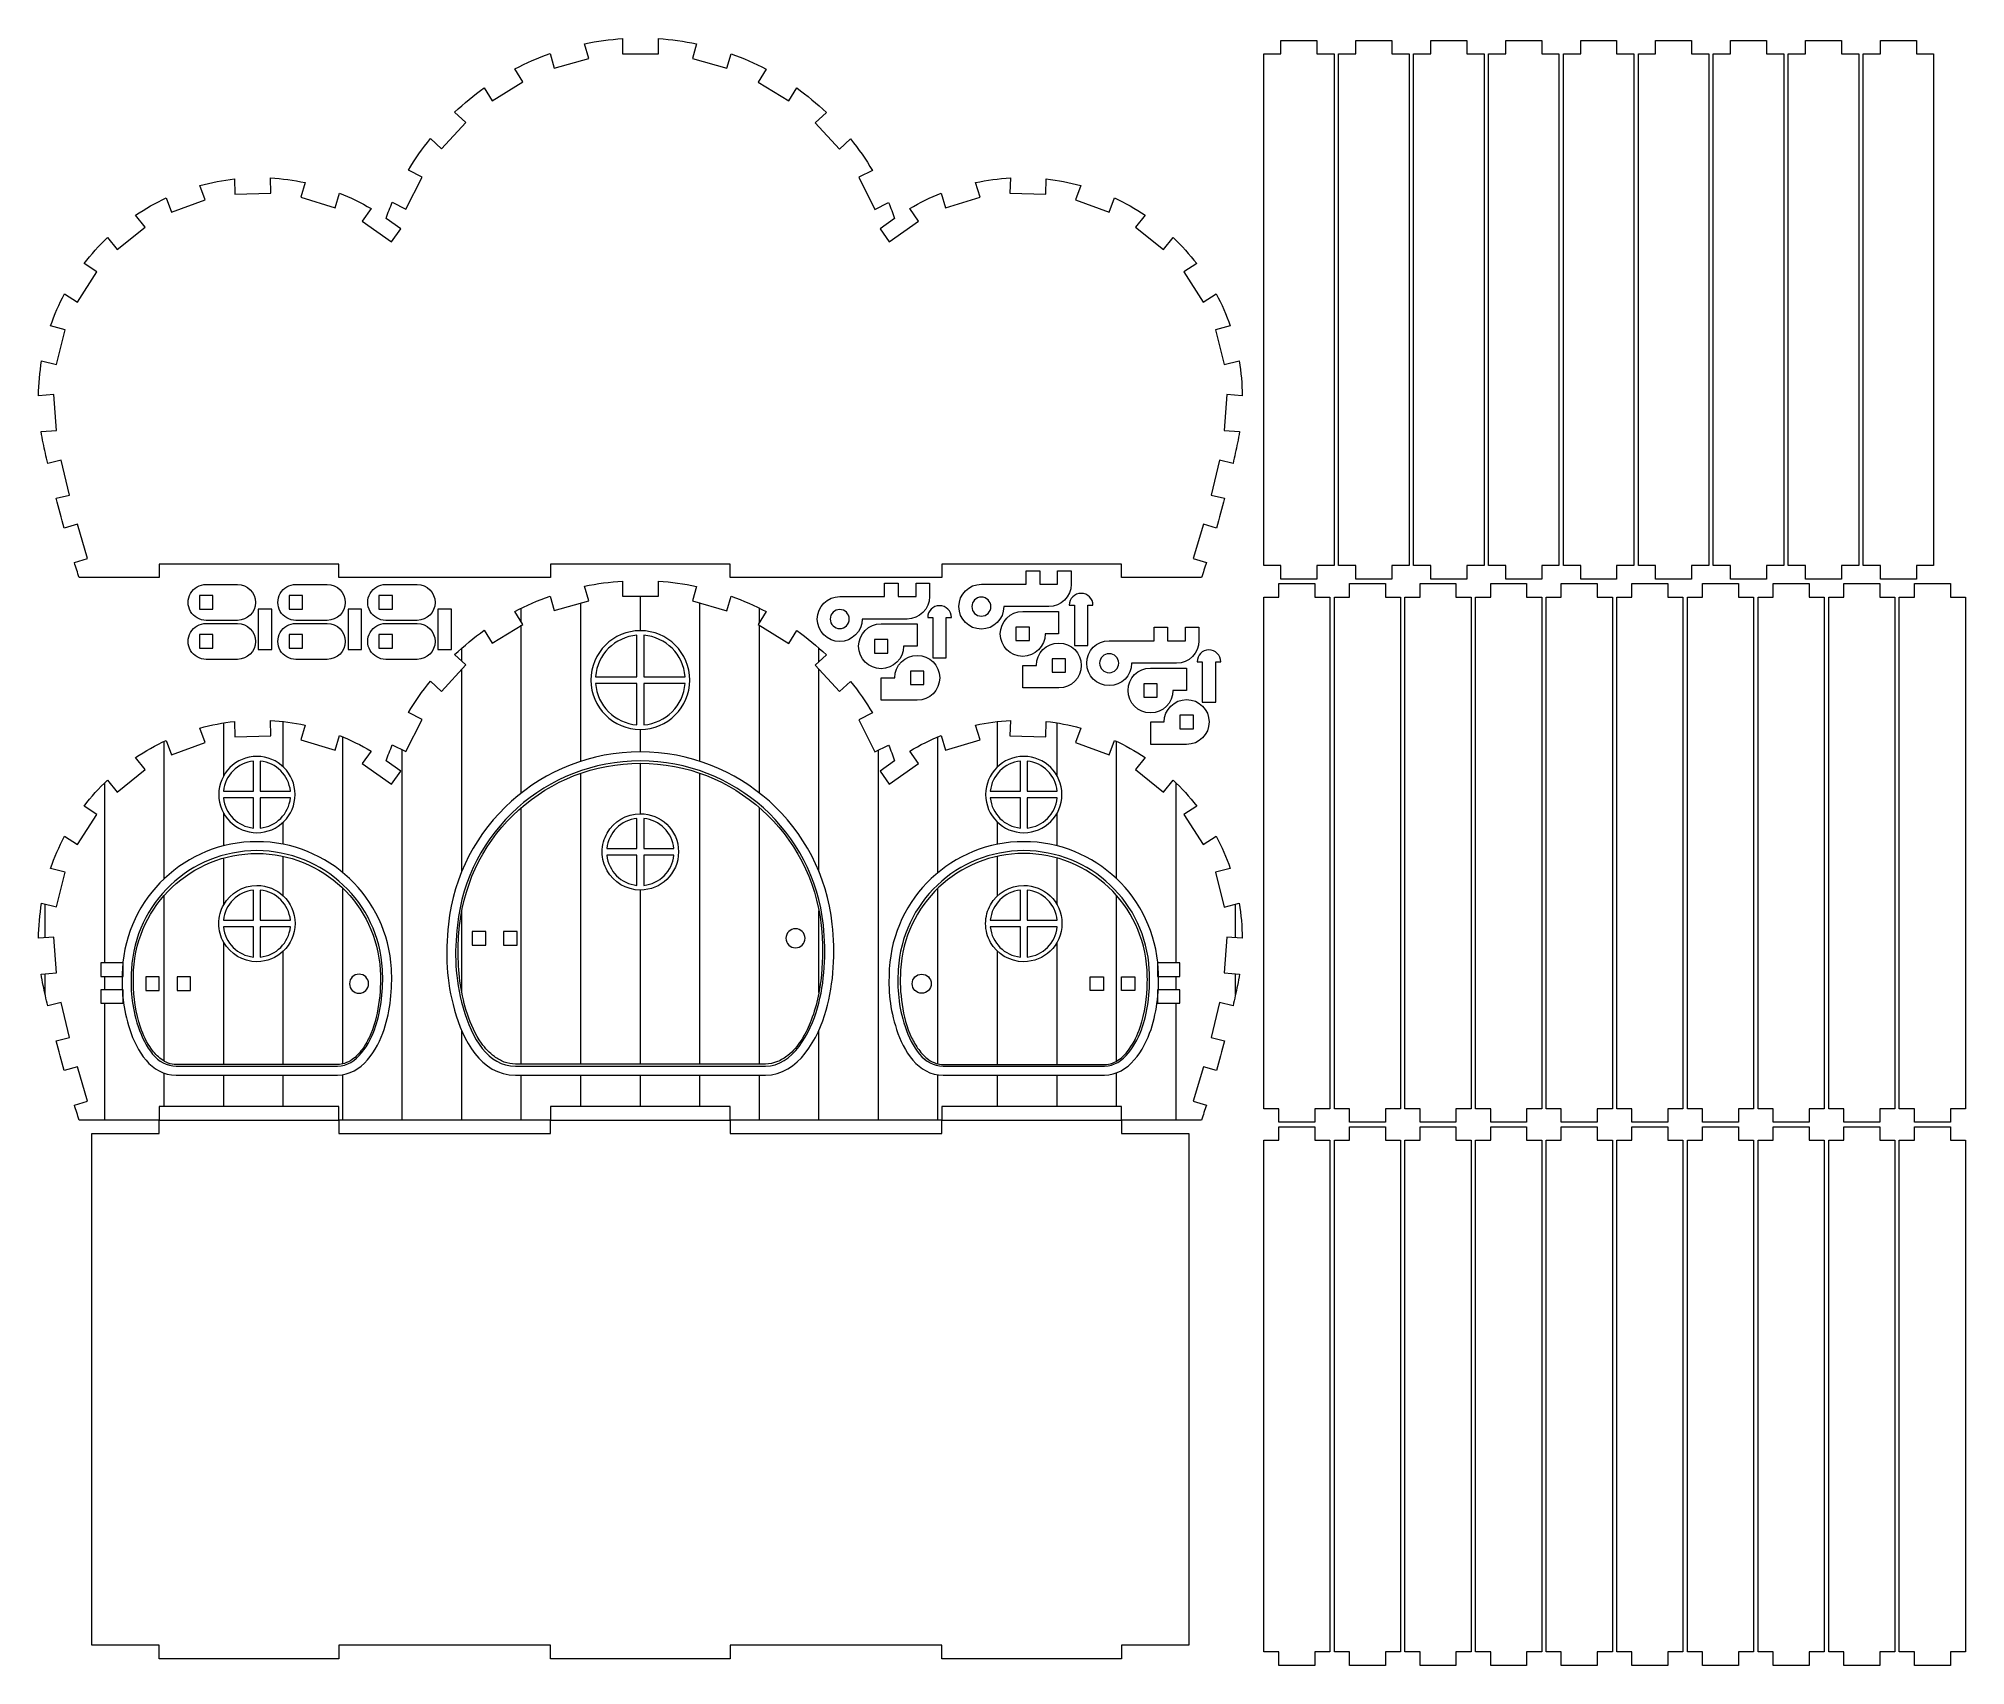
# Model space of a CAD drawing. Header units: millimetres. Extents: x -215 to 215, y -181 to 181.
import ezdxf

# ---------------------------------------------------------------- set-up
doc = ezdxf.new("R2010")
doc.units = ezdxf.units.MM
doc.header["$MEASUREMENT"] = 0
doc.layers.add('Camada 1', color=7, linetype='Continuous')

msp = doc.modelspace()

# ---------------------------------------------------------------- linework, layer by layer
at = {"layer": 'Camada 1', "color": 250, "lineweight": 20}
for points in [[(-165.6465, 45.1227), (-162.6465, 45.1227), (-162.6465, 54.1227), (-165.6465, 54.1227), (-165.6465, 45.1227)], [(-145.644, 45.1227), (-142.644, 45.1227), (-142.644, 54.1227), (-145.644, 54.1227), (-145.644, 45.1227)], [(-125.6415, 45.1227), (-122.6415, 45.1227), (-122.6415, 54.1227), (-125.6415, 54.1227), (-125.6415, 45.1227)]]:
    msp.add_lwpolyline(points, close=True, dxfattribs=at)
for points, knots in [([(-60.5474, 61.1368), (-60.5474, 61.1368), (-13.3852, 61.1368), (-13.3852, 61.1368), (-13.3852, 61.1368), (-13.3852, 61.1368), (-13.3852, 64.1368), (-13.3852, 64.1368), (-13.3852, 64.1368), (-13.3852, 64.1368), (26.6148, 64.1368), (26.6148, 64.1368), (26.6148, 64.1368), (26.6148, 64.1368), (26.6148, 61.1368), (26.6148, 61.1368), (26.6148, 61.1368), (26.6148, 61.1368), (44.4526, 61.1368), (44.4526, 61.1368), (44.4526, 61.1368), (44.8131, 62.2466), (45.1669, 63.3586), (45.5141, 64.4727), (45.5141, 64.4727), (45.5141, 64.4727), (42.5714, 65.3452), (42.5714, 65.3452), (42.5714, 65.3452), (42.5714, 65.3452), (44.8456, 73.0152), (44.8456, 73.0152), (44.8456, 73.0152), (44.8456, 73.0152), (47.7883, 72.1426), (47.7883, 72.1426), (47.7883, 72.1426), (48.4104, 74.3516), (49.0062, 76.5678), (49.5757, 78.7909), (49.5757, 78.7909), (49.5757, 78.7909), (46.5931, 79.5121), (46.5931, 79.5121), (46.5931, 79.5121), (46.5931, 79.5121), (48.4732, 87.288), (48.4732, 87.288), (48.4732, 87.288), (48.4732, 87.288), (51.4539, 86.5673), (51.4539, 86.5673), (51.4539, 86.5673), (51.7991, 88.0878), (52.132, 89.611), (52.4526, 91.1368), (52.4526, 91.1368), (52.6285, 91.974), (52.7825, 92.8156), (52.9143, 93.6609), (52.9143, 93.6609), (52.9143, 93.6609), (49.5143, 93.9145), (49.5143, 93.9145), (49.5143, 93.9145), (49.5143, 93.9145), (50.1093, 101.8923), (50.1093, 101.8923), (50.1093, 101.8923), (50.1093, 101.8923), (53.4979, 101.6395), (53.4979, 101.6395), (53.4979, 101.6395), (53.4752, 104.2495), (53.244, 106.8534), (52.8065, 109.4265), (52.8065, 109.4265), (52.8065, 109.4265), (49.5007, 108.5866), (49.5007, 108.5866), (49.5007, 108.5866), (49.5007, 108.5866), (47.5307, 116.3402), (47.5307, 116.3402), (47.5307, 116.3402), (47.5307, 116.3402), (50.8262, 117.1775), (50.8262, 117.1775), (50.8262, 117.1775), (49.9758, 119.6451), (48.9296, 122.0408), (47.6977, 124.3418), (47.6977, 124.3418), (47.6977, 124.3418), (44.8289, 122.4951), (44.8289, 122.4951), (44.8289, 122.4951), (44.8289, 122.4951), (40.4987, 129.2219), (40.4987, 129.2219), (40.4987, 129.2219), (40.4987, 129.2219), (43.3584, 131.0627), (43.3584, 131.0627), (43.3584, 131.0627), (41.7684, 133.1326), (40.0155, 135.0721), (38.1165, 136.8628), (38.1165, 136.8628), (38.1165, 136.8628), (35.9822, 134.2002), (35.9822, 134.2002), (35.9822, 134.2002), (35.9822, 134.2002), (29.7401, 139.2037), (29.7401, 139.2037), (29.7401, 139.2037), (29.7401, 139.2037), (31.8675, 141.8578), (31.8675, 141.8578), (31.8675, 141.8578), (29.7024, 143.3156), (27.4243, 144.5982), (25.0549, 145.6931), (25.0549, 145.6931), (25.0549, 145.6931), (23.8765, 142.4902), (23.8765, 142.4902), (23.8765, 142.4902), (23.8765, 142.4902), (16.3685, 145.2525), (16.3685, 145.2525), (16.3685, 145.2525), (16.3685, 145.2525), (17.5431, 148.445), (17.5431, 148.445), (17.5431, 148.445), (15.0271, 149.1398), (12.4597, 149.6325), (9.8652, 149.9183), (9.8652, 149.9183), (9.8652, 149.9183), (9.7649, 146.5068), (9.7649, 146.5068), (9.7649, 146.5068), (9.7649, 146.5068), (1.7683, 146.742), (1.7683, 146.742), (1.7683, 146.742), (1.7683, 146.742), (1.8683, 150.1422), (1.8683, 150.1422), (1.8683, 150.1422), (-0.7381, 150.002), (-3.3291, 149.6538), (-5.88, 149.1009), (-5.88, 149.1009), (-5.88, 149.1009), (-4.8919, 145.8345), (-4.8919, 145.8345), (-4.8919, 145.8345), (-4.8919, 145.8345), (-12.5492, 143.5182), (-12.5492, 143.5182), (-12.5492, 143.5182), (-12.5492, 143.5182), (-13.534, 146.7737), (-13.534, 146.7737), (-13.534, 146.7737), (-15.9609, 145.8131), (-18.3071, 144.6601), (-20.5504, 143.3257), (-20.5504, 143.3257), (-20.5504, 143.3257), (-18.5765, 140.5426), (-18.5765, 140.5426), (-18.5765, 140.5426), (-18.5765, 140.5426), (-25.102, 135.9146), (-25.102, 135.9146), (-25.102, 135.9146), (-25.102, 135.9146), (-27.173, 138.8347), (-27.173, 138.8347), (-27.173, 138.8347), (-27.173, 138.8347), (-23.9129, 141.1468), (-23.9129, 141.1468), (-23.9129, 141.1468), (-24.3278, 142.3328), (-24.7799, 143.5054), (-25.2684, 144.663), (-25.2684, 144.663), (-25.2684, 144.663), (-28.2893, 143.1434), (-28.2893, 143.1434), (-28.2893, 143.1434), (-28.2893, 143.1434), (-31.8843, 150.2902), (-31.8843, 150.2902), (-31.8843, 150.2902), (-31.8843, 150.2902), (-28.8633, 151.8098), (-28.8633, 151.8098), (-28.8633, 151.8098), (-30.3123, 154.2671), (-31.9347, 156.618), (-33.7181, 158.8445), (-33.7181, 158.8445), (-33.7181, 158.8445), (-36.2106, 156.5592), (-36.2106, 156.5592), (-36.2106, 156.5592), (-36.2106, 156.5592), (-41.6171, 162.4558), (-41.6171, 162.4558), (-41.6171, 162.4558), (-41.6171, 162.4558), (-39.1246, 164.7411), (-39.1246, 164.7411), (-39.1246, 164.7411), (-41.1884, 166.7105), (-43.39, 168.5303), (-45.7127, 170.1865), (-45.7127, 170.1865), (-45.7127, 170.1865), (-47.488, 167.3085), (-47.488, 167.3085), (-47.488, 167.3085), (-47.488, 167.3085), (-54.2968, 171.5085), (-54.2968, 171.5085), (-54.2968, 171.5085), (-54.2968, 171.5085), (-52.5215, 174.3866), (-52.5215, 174.3866), (-52.5215, 174.3866), (-55.0439, 175.7191), (-57.6581, 176.87), (-60.3442, 177.8306), (-60.3442, 177.8306), (-60.3442, 177.8306), (-61.268, 174.5776), (-61.268, 174.5776), (-61.268, 174.5776), (-61.268, 174.5776), (-68.9637, 176.7632), (-68.9637, 176.7632), (-68.9637, 176.7632), (-68.9637, 176.7632), (-68.0399, 180.0161), (-68.0399, 180.0161), (-68.0399, 180.0161), (-70.8299, 180.6108), (-73.6588, 181.0057), (-76.505, 181.1979), (-76.505, 181.1979), (-76.505, 181.1979), (-76.5074, 177.8163), (-76.5074, 177.8163), (-76.5074, 177.8163), (-76.5074, 177.8163), (-84.5074, 177.822), (-84.5074, 177.822), (-84.5074, 177.822), (-84.5074, 177.822), (-84.505, 181.2036), (-84.505, 181.2036), (-84.505, 181.2036), (-87.3515, 181.0154), (-90.181, 180.6245), (-92.9719, 180.0338), (-92.9719, 180.0338), (-92.9719, 180.0338), (-92.0526, 176.7795), (-92.0526, 176.7795), (-92.0526, 176.7795), (-92.0526, 176.7795), (-99.7514, 174.6048), (-99.7514, 174.6048), (-99.7514, 174.6048), (-99.7514, 174.6048), (-100.6706, 177.8591), (-100.6706, 177.8591), (-100.6706, 177.8591), (-103.3581, 176.9023), (-105.9739, 175.7551), (-108.4982, 174.4262), (-108.4982, 174.4262), (-108.4982, 174.4262), (-106.7269, 171.5456), (-106.7269, 171.5456), (-106.7269, 171.5456), (-106.7269, 171.5456), (-113.5416, 167.3552), (-113.5416, 167.3552), (-113.5416, 167.3552), (-113.5416, 167.3552), (-115.3129, 170.2358), (-115.3129, 170.2358), (-115.3129, 170.2358), (-117.638, 168.5828), (-119.8422, 166.7662), (-121.9087, 164.7997), (-121.9087, 164.7997), (-121.9087, 164.7997), (-119.4195, 162.5108), (-119.4195, 162.5108), (-119.4195, 162.5108), (-119.4195, 162.5108), (-124.8343, 156.6219), (-124.8343, 156.6219), (-124.8343, 156.6219), (-124.8343, 156.6219), (-127.3236, 158.9107), (-127.3236, 158.9107), (-127.3236, 158.9107), (-129.1101, 156.6867), (-130.7358, 154.3382), (-132.1883, 151.8829), (-132.1883, 151.8829), (-132.1883, 151.8829), (-129.1695, 150.359), (-129.1695, 150.359), (-129.1695, 150.359), (-129.1695, 150.359), (-132.7746, 143.2174), (-132.7746, 143.2174), (-132.7746, 143.2174), (-132.7746, 143.2174), (-135.7933, 144.7412), (-135.7933, 144.7412), (-135.7933, 144.7412), (-136.2942, 143.5591), (-136.757, 142.3611), (-137.181, 141.1493), (-137.181, 141.1493), (-137.181, 141.1493), (-133.918, 138.8347), (-133.918, 138.8347), (-133.918, 138.8347), (-133.918, 138.8347), (-135.9893, 135.9147), (-135.9893, 135.9147), (-135.9893, 135.9147), (-135.9893, 135.9147), (-142.5143, 140.5432), (-142.5143, 140.5432), (-142.5143, 140.5432), (-142.5143, 140.5432), (-140.5417, 143.3241), (-140.5417, 143.3241), (-140.5417, 143.3241), (-142.785, 144.6587), (-145.1313, 145.8119), (-147.5583, 146.7727), (-147.5583, 146.7727), (-147.5583, 146.7727), (-148.5423, 143.5203), (-148.5423, 143.5203), (-148.5423, 143.5203), (-148.5423, 143.5203), (-156.1996, 145.837), (-156.1996, 145.837), (-156.1996, 145.837), (-156.1996, 145.837), (-155.2122, 149.1004), (-155.2122, 149.1004), (-155.2122, 149.1004), (-157.7632, 149.6534), (-160.3543, 150.0018), (-162.9608, 150.1421), (-162.9608, 150.1421), (-162.9608, 150.1421), (-162.861, 146.7455), (-162.861, 146.7455), (-162.861, 146.7455), (-162.861, 146.7455), (-170.8575, 146.5105), (-170.8575, 146.5105), (-170.8575, 146.5105), (-170.8575, 146.5105), (-170.9577, 149.9185), (-170.9577, 149.9185), (-170.9577, 149.9185), (-173.5522, 149.6328), (-176.1198, 149.1403), (-178.6359, 148.4456), (-178.6359, 148.4456), (-178.6359, 148.4456), (-177.4626, 145.2565), (-177.4626, 145.2565), (-177.4626, 145.2565), (-177.4626, 145.2565), (-184.9705, 142.4942), (-184.9705, 142.4942), (-184.9705, 142.4942), (-184.9705, 142.4942), (-186.1478, 145.694), (-186.1478, 145.694), (-186.1478, 145.694), (-188.5173, 144.5991), (-190.7956, 143.3166), (-192.9608, 141.8588), (-192.9608, 141.8588), (-192.9608, 141.8588), (-190.8355, 139.2075), (-190.8355, 139.2075), (-190.8355, 139.2075), (-190.8355, 139.2075), (-197.0775, 134.2038), (-197.0775, 134.2038), (-197.0775, 134.2038), (-197.0775, 134.2038), (-199.21, 136.8641), (-199.21, 136.8641), (-199.21, 136.8641), (-201.1091, 135.0734), (-202.8622, 133.1338), (-204.4523, 131.0638), (-204.4523, 131.0638), (-204.4523, 131.0638), (-201.595, 129.2247), (-201.595, 129.2247), (-201.595, 129.2247), (-201.595, 129.2247), (-205.9249, 122.4977), (-205.9249, 122.4977), (-205.9249, 122.4977), (-205.9249, 122.4977), (-208.7918, 124.343), (-208.7918, 124.343), (-208.7918, 124.343), (-210.024, 122.0419), (-211.0703, 119.646), (-211.9207, 117.1782), (-211.9207, 117.1782), (-211.9207, 117.1782), (-208.6273, 116.3417), (-208.6273, 116.3417), (-208.6273, 116.3417), (-208.6273, 116.3417), (-210.5966, 108.5879), (-210.5966, 108.5879), (-210.5966, 108.5879), (-210.5966, 108.5879), (-213.9012, 109.4272), (-213.9012, 109.4272), (-213.9012, 109.4272), (-214.3388, 106.8539), (-214.57, 104.2497), (-214.5927, 101.6395), (-214.5927, 101.6395), (-214.5927, 101.6395), (-211.2041, 101.8923), (-211.2041, 101.8923), (-211.2041, 101.8923), (-211.2041, 101.8923), (-210.6091, 93.9145), (-210.6091, 93.9145), (-210.6091, 93.9145), (-210.6091, 93.9145), (-214.0091, 93.6609), (-214.0091, 93.6609), (-214.0091, 93.6609), (-213.8773, 92.8156), (-213.7233, 91.974), (-213.5474, 91.1368), (-213.5474, 91.1368), (-213.2268, 89.611), (-212.8939, 88.0878), (-212.5487, 86.5673), (-212.5487, 86.5673), (-212.5487, 86.5673), (-209.568, 87.288), (-209.568, 87.288), (-209.568, 87.288), (-209.568, 87.288), (-207.6879, 79.5121), (-207.6879, 79.5121), (-207.6879, 79.5121), (-207.6879, 79.5121), (-210.6705, 78.7909), (-210.6705, 78.7909), (-210.6705, 78.7909), (-210.101, 76.5678), (-209.5052, 74.3516), (-208.8831, 72.1426), (-208.8831, 72.1426), (-208.8831, 72.1426), (-205.9404, 73.0152), (-205.9404, 73.0152), (-205.9404, 73.0152), (-205.9404, 73.0152), (-203.6662, 65.3452), (-203.6662, 65.3452), (-203.6662, 65.3452), (-203.6662, 65.3452), (-206.6089, 64.4727), (-206.6089, 64.4727), (-206.6089, 64.4727), (-206.2617, 63.3586), (-205.9079, 62.2466), (-205.5474, 61.1368), (-205.5474, 61.1368), (-205.5474, 61.1368), (-187.7096, 61.1368), (-187.7096, 61.1368), (-187.7096, 61.1368), (-187.7096, 61.1368), (-187.7096, 64.1368), (-187.7096, 64.1368), (-187.7096, 64.1368), (-187.7096, 64.1368), (-147.7096, 64.1368), (-147.7096, 64.1368), (-147.7096, 64.1368), (-147.7096, 64.1368), (-147.7096, 61.1368), (-147.7096, 61.1368), (-147.7096, 61.1368), (-147.7096, 61.1368), (-100.5474, 61.1368), (-100.5474, 61.1368), (-100.5474, 61.1368), (-100.5474, 61.1368), (-100.5474, 64.1368), (-100.5474, 64.1368), (-100.5474, 64.1368), (-100.5474, 64.1368), (-60.5474, 64.1368), (-60.5474, 64.1368), (-60.5474, 64.1368), (-60.5474, 64.1368), (-60.5474, 61.1368), (-60.5474, 61.1368)], [0, 0, 0, 0, 0.00740741, 0.00740741, 0.00740741, 0.00740741, 0.01481481, 0.01481481, 0.01481481, 0.01481481, 0.02222222, 0.02222222, 0.02222222, 0.02222222, 0.02962963, 0.02962963, 0.02962963, 0.02962963, 0.03703704, 0.03703704, 0.03703704, 0.03703704, 0.04444444, 0.04444444, 0.04444444, 0.04444444, 0.05185185, 0.05185185, 0.05185185, 0.05185185, 0.05925926, 0.05925926, 0.05925926, 0.05925926, 0.06666667, 0.06666667, 0.06666667, 0.06666667, 0.07407407, 0.07407407, 0.07407407, 0.07407407, 0.08148148, 0.08148148, 0.08148148, 0.08148148, 0.08888889, 0.08888889, 0.08888889, 0.08888889, 0.0962963, 0.0962963, 0.0962963, 0.0962963, 0.1037037, 0.1037037, 0.1037037, 0.1037037, 0.11111111, 0.11111111, 0.11111111, 0.11111111, 0.11851852, 0.11851852, 0.11851852, 0.11851852, 0.12592593, 0.12592593, 0.12592593, 0.12592593, 0.13333333, 0.13333333, 0.13333333, 0.13333333, 0.14074074, 0.14074074, 0.14074074, 0.14074074, 0.14814815, 0.14814815, 0.14814815, 0.14814815, 0.15555556, 0.15555556, 0.15555556, 0.15555556, 0.16296296, 0.16296296, 0.16296296, 0.16296296, 0.17037037, 0.17037037, 0.17037037, 0.17037037, 0.17777778, 0.17777778, 0.17777778, 0.17777778, 0.18518519, 0.18518519, 0.18518519, 0.18518519, 0.19259259, 0.19259259, 0.19259259, 0.19259259, 0.2, 0.2, 0.2, 0.2, 0.20740741, 0.20740741, 0.20740741, 0.20740741, 0.21481481, 0.21481481, 0.21481481, 0.21481481, 0.22222222, 0.22222222, 0.22222222, 0.22222222, 0.22962963, 0.22962963, 0.22962963, 0.22962963, 0.23703704, 0.23703704, 0.23703704, 0.23703704, 0.24444444, 0.24444444, 0.24444444, 0.24444444, 0.25185185, 0.25185185, 0.25185185, 0.25185185, 0.25925926, 0.25925926, 0.25925926, 0.25925926, 0.26666667, 0.26666667, 0.26666667, 0.26666667, 0.27407407, 0.27407407, 0.27407407, 0.27407407, 0.28148148, 0.28148148, 0.28148148, 0.28148148, 0.28888889, 0.28888889, 0.28888889, 0.28888889, 0.2962963, 0.2962963, 0.2962963, 0.2962963, 0.3037037, 0.3037037, 0.3037037, 0.3037037, 0.31111111, 0.31111111, 0.31111111, 0.31111111, 0.31851852, 0.31851852, 0.31851852, 0.31851852, 0.32592593, 0.32592593, 0.32592593, 0.32592593, 0.33333333, 0.33333333, 0.33333333, 0.33333333, 0.34074074, 0.34074074, 0.34074074, 0.34074074, 0.34814815, 0.34814815, 0.34814815, 0.34814815, 0.35555556, 0.35555556, 0.35555556, 0.35555556, 0.36296296, 0.36296296, 0.36296296, 0.36296296, 0.37037037, 0.37037037, 0.37037037, 0.37037037, 0.37777778, 0.37777778, 0.37777778, 0.37777778, 0.38518519, 0.38518519, 0.38518519, 0.38518519, 0.39259259, 0.39259259, 0.39259259, 0.39259259, 0.4, 0.4, 0.4, 0.4, 0.40740741, 0.40740741, 0.40740741, 0.40740741, 0.41481481, 0.41481481, 0.41481481, 0.41481481, 0.42222222, 0.42222222, 0.42222222, 0.42222222, 0.42962963, 0.42962963, 0.42962963, 0.42962963, 0.43703704, 0.43703704, 0.43703704, 0.43703704, 0.44444444, 0.44444444, 0.44444444, 0.44444444, 0.45185185, 0.45185185, 0.45185185, 0.45185185, 0.45925926, 0.45925926, 0.45925926, 0.45925926, 0.46666667, 0.46666667, 0.46666667, 0.46666667, 0.47407407, 0.47407407, 0.47407407, 0.47407407, 0.48148148, 0.48148148, 0.48148148, 0.48148148, 0.48888889, 0.48888889, 0.48888889, 0.48888889, 0.4962963, 0.4962963, 0.4962963, 0.4962963, 0.5037037, 0.5037037, 0.5037037, 0.5037037, 0.51111111, 0.51111111, 0.51111111, 0.51111111, 0.51851852, 0.51851852, 0.51851852, 0.51851852, 0.52592593, 0.52592593, 0.52592593, 0.52592593, 0.53333333, 0.53333333, 0.53333333, 0.53333333, 0.54074074, 0.54074074, 0.54074074, 0.54074074, 0.54814815, 0.54814815, 0.54814815, 0.54814815, 0.55555556, 0.55555556, 0.55555556, 0.55555556, 0.56296296, 0.56296296, 0.56296296, 0.56296296, 0.57037037, 0.57037037, 0.57037037, 0.57037037, 0.57777778, 0.57777778, 0.57777778, 0.57777778, 0.58518519, 0.58518519, 0.58518519, 0.58518519, 0.59259259, 0.59259259, 0.59259259, 0.59259259, 0.6, 0.6, 0.6, 0.6, 0.60740741, 0.60740741, 0.60740741, 0.60740741, 0.61481481, 0.61481481, 0.61481481, 0.61481481, 0.62222222, 0.62222222, 0.62222222, 0.62222222, 0.62962963, 0.62962963, 0.62962963, 0.62962963, 0.63703704, 0.63703704, 0.63703704, 0.63703704, 0.64444444, 0.64444444, 0.64444444, 0.64444444, 0.65185185, 0.65185185, 0.65185185, 0.65185185, 0.65925926, 0.65925926, 0.65925926, 0.65925926, 0.66666667, 0.66666667, 0.66666667, 0.66666667, 0.67407407, 0.67407407, 0.67407407, 0.67407407, 0.68148148, 0.68148148, 0.68148148, 0.68148148, 0.68888889, 0.68888889, 0.68888889, 0.68888889, 0.6962963, 0.6962963, 0.6962963, 0.6962963, 0.7037037, 0.7037037, 0.7037037, 0.7037037, 0.71111111, 0.71111111, 0.71111111, 0.71111111, 0.71851852, 0.71851852, 0.71851852, 0.71851852, 0.72592593, 0.72592593, 0.72592593, 0.72592593, 0.73333333, 0.73333333, 0.73333333, 0.73333333, 0.74074074, 0.74074074, 0.74074074, 0.74074074, 0.74814815, 0.74814815, 0.74814815, 0.74814815, 0.75555556, 0.75555556, 0.75555556, 0.75555556, 0.76296296, 0.76296296, 0.76296296, 0.76296296, 0.77037037, 0.77037037, 0.77037037, 0.77037037, 0.77777778, 0.77777778, 0.77777778, 0.77777778, 0.78518519, 0.78518519, 0.78518519, 0.78518519, 0.79259259, 0.79259259, 0.79259259, 0.79259259, 0.8, 0.8, 0.8, 0.8, 0.80740741, 0.80740741, 0.80740741, 0.80740741, 0.81481481, 0.81481481, 0.81481481, 0.81481481, 0.82222222, 0.82222222, 0.82222222, 0.82222222, 0.82962963, 0.82962963, 0.82962963, 0.82962963, 0.83703704, 0.83703704, 0.83703704, 0.83703704, 0.84444444, 0.84444444, 0.84444444, 0.84444444, 0.85185185, 0.85185185, 0.85185185, 0.85185185, 0.85925926, 0.85925926, 0.85925926, 0.85925926, 0.86666667, 0.86666667, 0.86666667, 0.86666667, 0.87407407, 0.87407407, 0.87407407, 0.87407407, 0.88148148, 0.88148148, 0.88148148, 0.88148148, 0.88888889, 0.88888889, 0.88888889, 0.88888889, 0.8962963, 0.8962963, 0.8962963, 0.8962963, 0.9037037, 0.9037037, 0.9037037, 0.9037037, 0.91111111, 0.91111111, 0.91111111, 0.91111111, 0.91851852, 0.91851852, 0.91851852, 0.91851852, 0.92592593, 0.92592593, 0.92592593, 0.92592593, 0.93333333, 0.93333333, 0.93333333, 0.93333333, 0.94074074, 0.94074074, 0.94074074, 0.94074074, 0.94814815, 0.94814815, 0.94814815, 0.94814815, 0.95555556, 0.95555556, 0.95555556, 0.95555556, 0.96296296, 0.96296296, 0.96296296, 0.96296296, 0.97037037, 0.97037037, 0.97037037, 0.97037037, 0.97777778, 0.97777778, 0.97777778, 0.97777778, 0.98518519, 0.98518519, 0.98518519, 0.98518519, 1, 1, 1, 1]), ([(73.9837, 63.7963), (73.9837, 63.7963), (73.984, 177.7963), (73.984, 177.7963), (73.984, 177.7963), (73.984, 177.7963), (70.139, 177.7963), (70.139, 177.7963), (70.139, 177.7963), (70.139, 177.7963), (70.139, 180.7963), (70.139, 180.7963), (70.139, 180.7963), (70.139, 180.7963), (62.139, 180.7964), (62.139, 180.7964), (62.139, 180.7964), (62.139, 180.7964), (62.1389, 177.7963), (62.1389, 177.7963), (62.1389, 177.7963), (62.1389, 177.7963), (58.294, 177.7964), (58.294, 177.7964), (58.294, 177.7964), (58.294, 177.7964), (58.2937, 63.7963), (58.2937, 63.7963), (58.2937, 63.7963), (58.2937, 63.7963), (62.1387, 63.7964), (62.1387, 63.7964), (62.1387, 63.7964), (62.1387, 63.7964), (62.1387, 60.7964), (62.1387, 60.7964), (62.1387, 60.7964), (62.1387, 60.7964), (70.1387, 60.7963), (70.1387, 60.7963), (70.1387, 60.7963), (70.1387, 60.7963), (70.1388, 63.7964), (70.1388, 63.7964), (70.1388, 63.7964), (70.1388, 63.7964), (73.9837, 63.7963), (73.9837, 63.7963)], [0, 0, 0, 0, 0.07692308, 0.07692308, 0.07692308, 0.07692308, 0.15384615, 0.15384615, 0.15384615, 0.15384615, 0.23076923, 0.23076923, 0.23076923, 0.23076923, 0.30769231, 0.30769231, 0.30769231, 0.30769231, 0.38461538, 0.38461538, 0.38461538, 0.38461538, 0.46153846, 0.46153846, 0.46153846, 0.46153846, 0.53846154, 0.53846154, 0.53846154, 0.53846154, 0.61538462, 0.61538462, 0.61538462, 0.61538462, 0.69230769, 0.69230769, 0.69230769, 0.69230769, 0.76923077, 0.76923077, 0.76923077, 0.76923077, 0.84615385, 0.84615385, 0.84615385, 0.84615385, 1, 1, 1, 1]), ([(90.6737, 63.7963), (90.6737, 63.7963), (90.674, 177.7963), (90.674, 177.7963), (90.674, 177.7963), (90.674, 177.7963), (86.829, 177.7963), (86.829, 177.7963), (86.829, 177.7963), (86.829, 177.7963), (86.829, 180.7963), (86.829, 180.7963), (86.829, 180.7963), (86.829, 180.7963), (78.829, 180.7964), (78.829, 180.7964), (78.829, 180.7964), (78.829, 180.7964), (78.8289, 177.7963), (78.8289, 177.7963), (78.8289, 177.7963), (78.8289, 177.7963), (74.984, 177.7964), (74.984, 177.7964), (74.984, 177.7964), (74.984, 177.7964), (74.9837, 63.7963), (74.9837, 63.7963), (74.9837, 63.7963), (74.9837, 63.7963), (78.8287, 63.7964), (78.8287, 63.7964), (78.8287, 63.7964), (78.8287, 63.7964), (78.8287, 60.7964), (78.8287, 60.7964), (78.8287, 60.7964), (78.8287, 60.7964), (86.8287, 60.7963), (86.8287, 60.7963), (86.8287, 60.7963), (86.8287, 60.7963), (86.8288, 63.7964), (86.8288, 63.7964), (86.8288, 63.7964), (86.8288, 63.7964), (90.6737, 63.7963), (90.6737, 63.7963)], [0, 0, 0, 0, 0.07692308, 0.07692308, 0.07692308, 0.07692308, 0.15384615, 0.15384615, 0.15384615, 0.15384615, 0.23076923, 0.23076923, 0.23076923, 0.23076923, 0.30769231, 0.30769231, 0.30769231, 0.30769231, 0.38461538, 0.38461538, 0.38461538, 0.38461538, 0.46153846, 0.46153846, 0.46153846, 0.46153846, 0.53846154, 0.53846154, 0.53846154, 0.53846154, 0.61538462, 0.61538462, 0.61538462, 0.61538462, 0.69230769, 0.69230769, 0.69230769, 0.69230769, 0.76923077, 0.76923077, 0.76923077, 0.76923077, 0.84615385, 0.84615385, 0.84615385, 0.84615385, 1, 1, 1, 1]), ([(107.3637, 63.7963), (107.3637, 63.7963), (107.364, 177.7963), (107.364, 177.7963), (107.364, 177.7963), (107.364, 177.7963), (103.519, 177.7963), (103.519, 177.7963), (103.519, 177.7963), (103.519, 177.7963), (103.519, 180.7963), (103.519, 180.7963), (103.519, 180.7963), (103.519, 180.7963), (95.519, 180.7964), (95.519, 180.7964), (95.519, 180.7964), (95.519, 180.7964), (95.5189, 177.7963), (95.5189, 177.7963), (95.5189, 177.7963), (95.5189, 177.7963), (91.674, 177.7964), (91.674, 177.7964), (91.674, 177.7964), (91.674, 177.7964), (91.6737, 63.7963), (91.6737, 63.7963), (91.6737, 63.7963), (91.6737, 63.7963), (95.5187, 63.7964), (95.5187, 63.7964), (95.5187, 63.7964), (95.5187, 63.7964), (95.5187, 60.7964), (95.5187, 60.7964), (95.5187, 60.7964), (95.5187, 60.7964), (103.5187, 60.7963), (103.5187, 60.7963), (103.5187, 60.7963), (103.5187, 60.7963), (103.5188, 63.7964), (103.5188, 63.7964), (103.5188, 63.7964), (103.5188, 63.7964), (107.3637, 63.7963), (107.3637, 63.7963)], [0, 0, 0, 0, 0.07692308, 0.07692308, 0.07692308, 0.07692308, 0.15384615, 0.15384615, 0.15384615, 0.15384615, 0.23076923, 0.23076923, 0.23076923, 0.23076923, 0.30769231, 0.30769231, 0.30769231, 0.30769231, 0.38461538, 0.38461538, 0.38461538, 0.38461538, 0.46153846, 0.46153846, 0.46153846, 0.46153846, 0.53846154, 0.53846154, 0.53846154, 0.53846154, 0.61538462, 0.61538462, 0.61538462, 0.61538462, 0.69230769, 0.69230769, 0.69230769, 0.69230769, 0.76923077, 0.76923077, 0.76923077, 0.76923077, 0.84615385, 0.84615385, 0.84615385, 0.84615385, 1, 1, 1, 1]), ([(124.0537, 63.7963), (124.0537, 63.7963), (124.054, 177.7963), (124.054, 177.7963), (124.054, 177.7963), (124.054, 177.7963), (120.209, 177.7963), (120.209, 177.7963), (120.209, 177.7963), (120.209, 177.7963), (120.209, 180.7963), (120.209, 180.7963), (120.209, 180.7963), (120.209, 180.7963), (112.209, 180.7964), (112.209, 180.7964), (112.209, 180.7964), (112.209, 180.7964), (112.2089, 177.7963), (112.2089, 177.7963), (112.2089, 177.7963), (112.2089, 177.7963), (108.364, 177.7964), (108.364, 177.7964), (108.364, 177.7964), (108.364, 177.7964), (108.3637, 63.7963), (108.3637, 63.7963), (108.3637, 63.7963), (108.3637, 63.7963), (112.2087, 63.7964), (112.2087, 63.7964), (112.2087, 63.7964), (112.2087, 63.7964), (112.2087, 60.7964), (112.2087, 60.7964), (112.2087, 60.7964), (112.2087, 60.7964), (120.2087, 60.7963), (120.2087, 60.7963), (120.2087, 60.7963), (120.2087, 60.7963), (120.2088, 63.7964), (120.2088, 63.7964), (120.2088, 63.7964), (120.2088, 63.7964), (124.0537, 63.7963), (124.0537, 63.7963)], [0, 0, 0, 0, 0.07692308, 0.07692308, 0.07692308, 0.07692308, 0.15384615, 0.15384615, 0.15384615, 0.15384615, 0.23076923, 0.23076923, 0.23076923, 0.23076923, 0.30769231, 0.30769231, 0.30769231, 0.30769231, 0.38461538, 0.38461538, 0.38461538, 0.38461538, 0.46153846, 0.46153846, 0.46153846, 0.46153846, 0.53846154, 0.53846154, 0.53846154, 0.53846154, 0.61538462, 0.61538462, 0.61538462, 0.61538462, 0.69230769, 0.69230769, 0.69230769, 0.69230769, 0.76923077, 0.76923077, 0.76923077, 0.76923077, 0.84615385, 0.84615385, 0.84615385, 0.84615385, 1, 1, 1, 1]), ([(140.7437, 63.7963), (140.7437, 63.7963), (140.744, 177.7963), (140.744, 177.7963), (140.744, 177.7963), (140.744, 177.7963), (136.899, 177.7963), (136.899, 177.7963), (136.899, 177.7963), (136.899, 177.7963), (136.899, 180.7963), (136.899, 180.7963), (136.899, 180.7963), (136.899, 180.7963), (128.899, 180.7964), (128.899, 180.7964), (128.899, 180.7964), (128.899, 180.7964), (128.8989, 177.7963), (128.8989, 177.7963), (128.8989, 177.7963), (128.8989, 177.7963), (125.054, 177.7964), (125.054, 177.7964), (125.054, 177.7964), (125.054, 177.7964), (125.0537, 63.7963), (125.0537, 63.7963), (125.0537, 63.7963), (125.0537, 63.7963), (128.8987, 63.7964), (128.8987, 63.7964), (128.8987, 63.7964), (128.8987, 63.7964), (128.8987, 60.7964), (128.8987, 60.7964), (128.8987, 60.7964), (128.8987, 60.7964), (136.8987, 60.7963), (136.8987, 60.7963), (136.8987, 60.7963), (136.8987, 60.7963), (136.8988, 63.7964), (136.8988, 63.7964), (136.8988, 63.7964), (136.8988, 63.7964), (140.7437, 63.7963), (140.7437, 63.7963)], [0, 0, 0, 0, 0.07692308, 0.07692308, 0.07692308, 0.07692308, 0.15384615, 0.15384615, 0.15384615, 0.15384615, 0.23076923, 0.23076923, 0.23076923, 0.23076923, 0.30769231, 0.30769231, 0.30769231, 0.30769231, 0.38461538, 0.38461538, 0.38461538, 0.38461538, 0.46153846, 0.46153846, 0.46153846, 0.46153846, 0.53846154, 0.53846154, 0.53846154, 0.53846154, 0.61538462, 0.61538462, 0.61538462, 0.61538462, 0.69230769, 0.69230769, 0.69230769, 0.69230769, 0.76923077, 0.76923077, 0.76923077, 0.76923077, 0.84615385, 0.84615385, 0.84615385, 0.84615385, 1, 1, 1, 1]), ([(157.4337, 63.7963), (157.4337, 63.7963), (157.434, 177.7963), (157.434, 177.7963), (157.434, 177.7963), (157.434, 177.7963), (153.589, 177.7963), (153.589, 177.7963), (153.589, 177.7963), (153.589, 177.7963), (153.589, 180.7963), (153.589, 180.7963), (153.589, 180.7963), (153.589, 180.7963), (145.589, 180.7964), (145.589, 180.7964), (145.589, 180.7964), (145.589, 180.7964), (145.5889, 177.7963), (145.5889, 177.7963), (145.5889, 177.7963), (145.5889, 177.7963), (141.744, 177.7964), (141.744, 177.7964), (141.744, 177.7964), (141.744, 177.7964), (141.7437, 63.7963), (141.7437, 63.7963), (141.7437, 63.7963), (141.7437, 63.7963), (145.5887, 63.7964), (145.5887, 63.7964), (145.5887, 63.7964), (145.5887, 63.7964), (145.5887, 60.7964), (145.5887, 60.7964), (145.5887, 60.7964), (145.5887, 60.7964), (153.5887, 60.7963), (153.5887, 60.7963), (153.5887, 60.7963), (153.5887, 60.7963), (153.5888, 63.7964), (153.5888, 63.7964), (153.5888, 63.7964), (153.5888, 63.7964), (157.4337, 63.7963), (157.4337, 63.7963)], [0, 0, 0, 0, 0.07692308, 0.07692308, 0.07692308, 0.07692308, 0.15384615, 0.15384615, 0.15384615, 0.15384615, 0.23076923, 0.23076923, 0.23076923, 0.23076923, 0.30769231, 0.30769231, 0.30769231, 0.30769231, 0.38461538, 0.38461538, 0.38461538, 0.38461538, 0.46153846, 0.46153846, 0.46153846, 0.46153846, 0.53846154, 0.53846154, 0.53846154, 0.53846154, 0.61538462, 0.61538462, 0.61538462, 0.61538462, 0.69230769, 0.69230769, 0.69230769, 0.69230769, 0.76923077, 0.76923077, 0.76923077, 0.76923077, 0.84615385, 0.84615385, 0.84615385, 0.84615385, 1, 1, 1, 1]), ([(174.1237, 63.7963), (174.1237, 63.7963), (174.124, 177.7963), (174.124, 177.7963), (174.124, 177.7963), (174.124, 177.7963), (170.279, 177.7963), (170.279, 177.7963), (170.279, 177.7963), (170.279, 177.7963), (170.279, 180.7963), (170.279, 180.7963), (170.279, 180.7963), (170.279, 180.7963), (162.279, 180.7964), (162.279, 180.7964), (162.279, 180.7964), (162.279, 180.7964), (162.2789, 177.7963), (162.2789, 177.7963), (162.2789, 177.7963), (162.2789, 177.7963), (158.434, 177.7964), (158.434, 177.7964), (158.434, 177.7964), (158.434, 177.7964), (158.4337, 63.7963), (158.4337, 63.7963), (158.4337, 63.7963), (158.4337, 63.7963), (162.2787, 63.7964), (162.2787, 63.7964), (162.2787, 63.7964), (162.2787, 63.7964), (162.2787, 60.7964), (162.2787, 60.7964), (162.2787, 60.7964), (162.2787, 60.7964), (170.2787, 60.7963), (170.2787, 60.7963), (170.2787, 60.7963), (170.2787, 60.7963), (170.2788, 63.7964), (170.2788, 63.7964), (170.2788, 63.7964), (170.2788, 63.7964), (174.1237, 63.7963), (174.1237, 63.7963)], [0, 0, 0, 0, 0.07692308, 0.07692308, 0.07692308, 0.07692308, 0.15384615, 0.15384615, 0.15384615, 0.15384615, 0.23076923, 0.23076923, 0.23076923, 0.23076923, 0.30769231, 0.30769231, 0.30769231, 0.30769231, 0.38461538, 0.38461538, 0.38461538, 0.38461538, 0.46153846, 0.46153846, 0.46153846, 0.46153846, 0.53846154, 0.53846154, 0.53846154, 0.53846154, 0.61538462, 0.61538462, 0.61538462, 0.61538462, 0.69230769, 0.69230769, 0.69230769, 0.69230769, 0.76923077, 0.76923077, 0.76923077, 0.76923077, 0.84615385, 0.84615385, 0.84615385, 0.84615385, 1, 1, 1, 1]), ([(190.8137, 63.7963), (190.8137, 63.7963), (190.814, 177.7963), (190.814, 177.7963), (190.814, 177.7963), (190.814, 177.7963), (186.969, 177.7963), (186.969, 177.7963), (186.969, 177.7963), (186.969, 177.7963), (186.969, 180.7963), (186.969, 180.7963), (186.969, 180.7963), (186.969, 180.7963), (178.969, 180.7964), (178.969, 180.7964), (178.969, 180.7964), (178.969, 180.7964), (178.9689, 177.7963), (178.9689, 177.7963), (178.9689, 177.7963), (178.9689, 177.7963), (175.124, 177.7964), (175.124, 177.7964), (175.124, 177.7964), (175.124, 177.7964), (175.1237, 63.7963), (175.1237, 63.7963), (175.1237, 63.7963), (175.1237, 63.7963), (178.9687, 63.7964), (178.9687, 63.7964), (178.9687, 63.7964), (178.9687, 63.7964), (178.9687, 60.7964), (178.9687, 60.7964), (178.9687, 60.7964), (178.9687, 60.7964), (186.9687, 60.7963), (186.9687, 60.7963), (186.9687, 60.7963), (186.9687, 60.7963), (186.9688, 63.7964), (186.9688, 63.7964), (186.9688, 63.7964), (186.9688, 63.7964), (190.8137, 63.7963), (190.8137, 63.7963)], [0, 0, 0, 0, 0.07692308, 0.07692308, 0.07692308, 0.07692308, 0.15384615, 0.15384615, 0.15384615, 0.15384615, 0.23076923, 0.23076923, 0.23076923, 0.23076923, 0.30769231, 0.30769231, 0.30769231, 0.30769231, 0.38461538, 0.38461538, 0.38461538, 0.38461538, 0.46153846, 0.46153846, 0.46153846, 0.46153846, 0.53846154, 0.53846154, 0.53846154, 0.53846154, 0.61538462, 0.61538462, 0.61538462, 0.61538462, 0.69230769, 0.69230769, 0.69230769, 0.69230769, 0.76923077, 0.76923077, 0.76923077, 0.76923077, 0.84615385, 0.84615385, 0.84615385, 0.84615385, 1, 1, 1, 1]), ([(207.5037, 63.7963), (207.5037, 63.7963), (207.504, 177.7963), (207.504, 177.7963), (207.504, 177.7963), (207.504, 177.7963), (203.659, 177.7963), (203.659, 177.7963), (203.659, 177.7963), (203.659, 177.7963), (203.659, 180.7963), (203.659, 180.7963), (203.659, 180.7963), (203.659, 180.7963), (195.659, 180.7964), (195.659, 180.7964), (195.659, 180.7964), (195.659, 180.7964), (195.6589, 177.7963), (195.6589, 177.7963), (195.6589, 177.7963), (195.6589, 177.7963), (191.814, 177.7964), (191.814, 177.7964), (191.814, 177.7964), (191.814, 177.7964), (191.8137, 63.7963), (191.8137, 63.7963), (191.8137, 63.7963), (191.8137, 63.7963), (195.6587, 63.7964), (195.6587, 63.7964), (195.6587, 63.7964), (195.6587, 63.7964), (195.6587, 60.7964), (195.6587, 60.7964), (195.6587, 60.7964), (195.6587, 60.7964), (203.6587, 60.7963), (203.6587, 60.7963), (203.6587, 60.7963), (203.6587, 60.7963), (203.6588, 63.7964), (203.6588, 63.7964), (203.6588, 63.7964), (203.6588, 63.7964), (207.5037, 63.7963), (207.5037, 63.7963)], [0, 0, 0, 0, 0.07692308, 0.07692308, 0.07692308, 0.07692308, 0.15384615, 0.15384615, 0.15384615, 0.15384615, 0.23076923, 0.23076923, 0.23076923, 0.23076923, 0.30769231, 0.30769231, 0.30769231, 0.30769231, 0.38461538, 0.38461538, 0.38461538, 0.38461538, 0.46153846, 0.46153846, 0.46153846, 0.46153846, 0.53846154, 0.53846154, 0.53846154, 0.53846154, 0.61538462, 0.61538462, 0.61538462, 0.61538462, 0.69230769, 0.69230769, 0.69230769, 0.69230769, 0.76923077, 0.76923077, 0.76923077, 0.76923077, 0.84615385, 0.84615385, 0.84615385, 0.84615385, 1, 1, 1, 1]), ([(-60.5474, -59.7019), (-60.5474, -59.7019), (-13.3852, -59.7019), (-13.3852, -59.7019), (-13.3852, -59.7019), (-13.3852, -59.7019), (-13.3852, -56.7019), (-13.3852, -56.7019), (-13.3852, -56.7019), (-13.3852, -56.7019), (26.6148, -56.7019), (26.6148, -56.7019), (26.6148, -56.7019), (26.6148, -56.7019), (26.6148, -59.7019), (26.6148, -59.7019), (26.6148, -59.7019), (26.6148, -59.7019), (44.4526, -59.7019), (44.4526, -59.7019), (44.4526, -59.7019), (44.8131, -58.5921), (45.1669, -57.4801), (45.5141, -56.366), (45.5141, -56.366), (45.5141, -56.366), (42.5714, -55.4935), (42.5714, -55.4935), (42.5714, -55.4935), (42.5714, -55.4935), (44.8456, -47.8235), (44.8456, -47.8235), (44.8456, -47.8235), (44.8456, -47.8235), (47.7883, -48.6961), (47.7883, -48.6961), (47.7883, -48.6961), (48.4104, -46.4871), (49.0062, -44.2709), (49.5757, -42.0478), (49.5757, -42.0478), (49.5757, -42.0478), (46.5931, -41.3266), (46.5931, -41.3266), (46.5931, -41.3266), (46.5931, -41.3266), (48.4732, -33.5507), (48.4732, -33.5507), (48.4732, -33.5507), (48.4732, -33.5507), (51.4539, -34.2714), (51.4539, -34.2714), (51.4539, -34.2714), (51.7991, -32.7509), (52.132, -31.2277), (52.4526, -29.7019), (52.4526, -29.7019), (52.6285, -28.8647), (52.7825, -28.0231), (52.9143, -27.1778), (52.9143, -27.1778), (52.9143, -27.1778), (49.5143, -26.9242), (49.5143, -26.9242), (49.5143, -26.9242), (49.5143, -26.9242), (50.1093, -18.9464), (50.1093, -18.9464), (50.1093, -18.9464), (50.1093, -18.9464), (53.4979, -19.1992), (53.4979, -19.1992), (53.4979, -19.1992), (53.4752, -16.5892), (53.244, -13.9853), (52.8065, -11.4122), (52.8065, -11.4122), (52.8065, -11.4122), (49.5007, -12.2521), (49.5007, -12.2521), (49.5007, -12.2521), (49.5007, -12.2521), (47.5307, -4.4985), (47.5307, -4.4985), (47.5307, -4.4985), (47.5307, -4.4985), (50.8262, -3.6612), (50.8262, -3.6612), (50.8262, -3.6612), (49.9758, -1.1936), (48.9296, 1.2021), (47.6977, 3.5031), (47.6977, 3.5031), (47.6977, 3.5031), (44.8289, 1.6564), (44.8289, 1.6564), (44.8289, 1.6564), (44.8289, 1.6564), (40.4987, 8.3832), (40.4987, 8.3832), (40.4987, 8.3832), (40.4987, 8.3832), (43.3584, 10.224), (43.3584, 10.224), (43.3584, 10.224), (41.7684, 12.2939), (40.0155, 14.2334), (38.1165, 16.0241), (38.1165, 16.0241), (38.1165, 16.0241), (35.9822, 13.3615), (35.9822, 13.3615), (35.9822, 13.3615), (35.9822, 13.3615), (29.7401, 18.365), (29.7401, 18.365), (29.7401, 18.365), (29.7401, 18.365), (31.8675, 21.0191), (31.8675, 21.0191), (31.8675, 21.0191), (29.7024, 22.4769), (27.4243, 23.7595), (25.0549, 24.8544), (25.0549, 24.8544), (25.0549, 24.8544), (23.8765, 21.6515), (23.8765, 21.6515), (23.8765, 21.6515), (23.8765, 21.6515), (16.3685, 24.4138), (16.3685, 24.4138), (16.3685, 24.4138), (16.3685, 24.4138), (17.5431, 27.6063), (17.5431, 27.6063), (17.5431, 27.6063), (15.0271, 28.3011), (12.4597, 28.7938), (9.8652, 29.0796), (9.8652, 29.0796), (9.8652, 29.0796), (9.7649, 25.6681), (9.7649, 25.6681), (9.7649, 25.6681), (9.7649, 25.6681), (1.7683, 25.9033), (1.7683, 25.9033), (1.7683, 25.9033), (1.7683, 25.9033), (1.8683, 29.3035), (1.8683, 29.3035), (1.8683, 29.3035), (-0.7381, 29.1633), (-3.3291, 28.8151), (-5.88, 28.2622), (-5.88, 28.2622), (-5.88, 28.2622), (-4.8919, 24.9958), (-4.8919, 24.9958), (-4.8919, 24.9958), (-4.8919, 24.9958), (-12.5492, 22.6795), (-12.5492, 22.6795), (-12.5492, 22.6795), (-12.5492, 22.6795), (-13.534, 25.935), (-13.534, 25.935), (-13.534, 25.935), (-15.9609, 24.9744), (-18.3071, 23.8214), (-20.5504, 22.487), (-20.5504, 22.487), (-20.5504, 22.487), (-18.5765, 19.7039), (-18.5765, 19.7039), (-18.5765, 19.7039), (-18.5765, 19.7039), (-25.102, 15.0759), (-25.102, 15.0759), (-25.102, 15.0759), (-25.102, 15.0759), (-27.173, 17.996), (-27.173, 17.996), (-27.173, 17.996), (-27.173, 17.996), (-23.9129, 20.3081), (-23.9129, 20.3081), (-23.9129, 20.3081), (-24.3278, 21.4941), (-24.7799, 22.6667), (-25.2684, 23.8243), (-25.2684, 23.8243), (-25.2684, 23.8243), (-28.2893, 22.3047), (-28.2893, 22.3047), (-28.2893, 22.3047), (-28.2893, 22.3047), (-31.8843, 29.4515), (-31.8843, 29.4515), (-31.8843, 29.4515), (-31.8843, 29.4515), (-28.8633, 30.9711), (-28.8633, 30.9711), (-28.8633, 30.9711), (-30.3123, 33.4284), (-31.9347, 35.7793), (-33.7181, 38.0058), (-33.7181, 38.0058), (-33.7181, 38.0058), (-36.2106, 35.7205), (-36.2106, 35.7205), (-36.2106, 35.7205), (-36.2106, 35.7205), (-41.6171, 41.6171), (-41.6171, 41.6171), (-41.6171, 41.6171), (-41.6171, 41.6171), (-39.1246, 43.9024), (-39.1246, 43.9024), (-39.1246, 43.9024), (-41.1884, 45.8718), (-43.39, 47.6916), (-45.7127, 49.3478), (-45.7127, 49.3478), (-45.7127, 49.3478), (-47.488, 46.4698), (-47.488, 46.4698), (-47.488, 46.4698), (-47.488, 46.4698), (-54.2968, 50.6698), (-54.2968, 50.6698), (-54.2968, 50.6698), (-54.2968, 50.6698), (-52.5215, 53.5479), (-52.5215, 53.5479), (-52.5215, 53.5479), (-55.0439, 54.8804), (-57.6581, 56.0313), (-60.3442, 56.9919), (-60.3442, 56.9919), (-60.3442, 56.9919), (-61.268, 53.7389), (-61.268, 53.7389), (-61.268, 53.7389), (-61.268, 53.7389), (-68.9637, 55.9245), (-68.9637, 55.9245), (-68.9637, 55.9245), (-68.9637, 55.9245), (-68.0399, 59.1774), (-68.0399, 59.1774), (-68.0399, 59.1774), (-70.8299, 59.7721), (-73.6588, 60.167), (-76.505, 60.3592), (-76.505, 60.3592), (-76.505, 60.3592), (-76.5074, 56.9776), (-76.5074, 56.9776), (-76.5074, 56.9776), (-76.5074, 56.9776), (-84.5074, 56.9833), (-84.5074, 56.9833), (-84.5074, 56.9833), (-84.5074, 56.9833), (-84.505, 60.3649), (-84.505, 60.3649), (-84.505, 60.3649), (-87.3515, 60.1767), (-90.181, 59.7858), (-92.9719, 59.1951), (-92.9719, 59.1951), (-92.9719, 59.1951), (-92.0526, 55.9408), (-92.0526, 55.9408), (-92.0526, 55.9408), (-92.0526, 55.9408), (-99.7514, 53.7661), (-99.7514, 53.7661), (-99.7514, 53.7661), (-99.7514, 53.7661), (-100.6706, 57.0204), (-100.6706, 57.0204), (-100.6706, 57.0204), (-103.3581, 56.0636), (-105.9739, 54.9164), (-108.4982, 53.5875), (-108.4982, 53.5875), (-108.4982, 53.5875), (-106.7269, 50.7069), (-106.7269, 50.7069), (-106.7269, 50.7069), (-106.7269, 50.7069), (-113.5416, 46.5165), (-113.5416, 46.5165), (-113.5416, 46.5165), (-113.5416, 46.5165), (-115.3129, 49.3971), (-115.3129, 49.3971), (-115.3129, 49.3971), (-117.638, 47.7441), (-119.8422, 45.9275), (-121.9087, 43.961), (-121.9087, 43.961), (-121.9087, 43.961), (-119.4195, 41.6721), (-119.4195, 41.6721), (-119.4195, 41.6721), (-119.4195, 41.6721), (-124.8343, 35.7832), (-124.8343, 35.7832), (-124.8343, 35.7832), (-124.8343, 35.7832), (-127.3236, 38.072), (-127.3236, 38.072), (-127.3236, 38.072), (-129.1101, 35.848), (-130.7358, 33.4995), (-132.1883, 31.0442), (-132.1883, 31.0442), (-132.1883, 31.0442), (-129.1695, 29.5203), (-129.1695, 29.5203), (-129.1695, 29.5203), (-129.1695, 29.5203), (-132.7746, 22.3787), (-132.7746, 22.3787), (-132.7746, 22.3787), (-132.7746, 22.3787), (-135.7933, 23.9025), (-135.7933, 23.9025), (-135.7933, 23.9025), (-136.2942, 22.7204), (-136.757, 21.5224), (-137.181, 20.3106), (-137.181, 20.3106), (-137.181, 20.3106), (-133.918, 17.996), (-133.918, 17.996), (-133.918, 17.996), (-133.918, 17.996), (-135.9893, 15.076), (-135.9893, 15.076), (-135.9893, 15.076), (-135.9893, 15.076), (-142.5143, 19.7045), (-142.5143, 19.7045), (-142.5143, 19.7045), (-142.5143, 19.7045), (-140.5417, 22.4854), (-140.5417, 22.4854), (-140.5417, 22.4854), (-142.785, 23.82), (-145.1313, 24.9732), (-147.5583, 25.934), (-147.5583, 25.934), (-147.5583, 25.934), (-148.5423, 22.6816), (-148.5423, 22.6816), (-148.5423, 22.6816), (-148.5423, 22.6816), (-156.1996, 24.9983), (-156.1996, 24.9983), (-156.1996, 24.9983), (-156.1996, 24.9983), (-155.2122, 28.2617), (-155.2122, 28.2617), (-155.2122, 28.2617), (-157.7632, 28.8147), (-160.3543, 29.1631), (-162.9608, 29.3034), (-162.9608, 29.3034), (-162.9608, 29.3034), (-162.861, 25.9068), (-162.861, 25.9068), (-162.861, 25.9068), (-162.861, 25.9068), (-170.8575, 25.6718), (-170.8575, 25.6718), (-170.8575, 25.6718), (-170.8575, 25.6718), (-170.9577, 29.0798), (-170.9577, 29.0798), (-170.9577, 29.0798), (-173.5522, 28.7941), (-176.1198, 28.3016), (-178.6359, 27.6069), (-178.6359, 27.6069), (-178.6359, 27.6069), (-177.4626, 24.4178), (-177.4626, 24.4178), (-177.4626, 24.4178), (-177.4626, 24.4178), (-184.9705, 21.6555), (-184.9705, 21.6555), (-184.9705, 21.6555), (-184.9705, 21.6555), (-186.1478, 24.8553), (-186.1478, 24.8553), (-186.1478, 24.8553), (-188.5173, 23.7604), (-190.7956, 22.4779), (-192.9608, 21.0201), (-192.9608, 21.0201), (-192.9608, 21.0201), (-190.8355, 18.3688), (-190.8355, 18.3688), (-190.8355, 18.3688), (-190.8355, 18.3688), (-197.0775, 13.3651), (-197.0775, 13.3651), (-197.0775, 13.3651), (-197.0775, 13.3651), (-199.21, 16.0254), (-199.21, 16.0254), (-199.21, 16.0254), (-201.1091, 14.2347), (-202.8622, 12.2951), (-204.4523, 10.2251), (-204.4523, 10.2251), (-204.4523, 10.2251), (-201.595, 8.386), (-201.595, 8.386), (-201.595, 8.386), (-201.595, 8.386), (-205.9249, 1.659), (-205.9249, 1.659), (-205.9249, 1.659), (-205.9249, 1.659), (-208.7918, 3.5043), (-208.7918, 3.5043), (-208.7918, 3.5043), (-210.024, 1.2032), (-211.0703, -1.1927), (-211.9207, -3.6605), (-211.9207, -3.6605), (-211.9207, -3.6605), (-208.6273, -4.497), (-208.6273, -4.497), (-208.6273, -4.497), (-208.6273, -4.497), (-210.5966, -12.2508), (-210.5966, -12.2508), (-210.5966, -12.2508), (-210.5966, -12.2508), (-213.9012, -11.4115), (-213.9012, -11.4115), (-213.9012, -11.4115), (-214.3388, -13.9848), (-214.57, -16.589), (-214.5927, -19.1992), (-214.5927, -19.1992), (-214.5927, -19.1992), (-211.2041, -18.9464), (-211.2041, -18.9464), (-211.2041, -18.9464), (-211.2041, -18.9464), (-210.6091, -26.9242), (-210.6091, -26.9242), (-210.6091, -26.9242), (-210.6091, -26.9242), (-214.0091, -27.1778), (-214.0091, -27.1778), (-214.0091, -27.1778), (-213.8773, -28.0231), (-213.7233, -28.8647), (-213.5474, -29.7019), (-213.5474, -29.7019), (-213.2268, -31.2277), (-212.8939, -32.7509), (-212.5487, -34.2714), (-212.5487, -34.2714), (-212.5487, -34.2714), (-209.568, -33.5507), (-209.568, -33.5507), (-209.568, -33.5507), (-209.568, -33.5507), (-207.6879, -41.3266), (-207.6879, -41.3266), (-207.6879, -41.3266), (-207.6879, -41.3266), (-210.6705, -42.0478), (-210.6705, -42.0478), (-210.6705, -42.0478), (-210.101, -44.2709), (-209.5052, -46.4871), (-208.8831, -48.6961), (-208.8831, -48.6961), (-208.8831, -48.6961), (-205.9404, -47.8235), (-205.9404, -47.8235), (-205.9404, -47.8235), (-205.9404, -47.8235), (-203.6662, -55.4935), (-203.6662, -55.4935), (-203.6662, -55.4935), (-203.6662, -55.4935), (-206.6089, -56.366), (-206.6089, -56.366), (-206.6089, -56.366), (-206.2617, -57.4801), (-205.9079, -58.5921), (-205.5474, -59.7019), (-205.5474, -59.7019), (-205.5474, -59.7019), (-187.7096, -59.7019), (-187.7096, -59.7019), (-187.7096, -59.7019), (-187.7096, -59.7019), (-187.7096, -56.7019), (-187.7096, -56.7019), (-187.7096, -56.7019), (-187.7096, -56.7019), (-147.7096, -56.7019), (-147.7096, -56.7019), (-147.7096, -56.7019), (-147.7096, -56.7019), (-147.7096, -59.7019), (-147.7096, -59.7019), (-147.7096, -59.7019), (-147.7096, -59.7019), (-100.5474, -59.7019), (-100.5474, -59.7019), (-100.5474, -59.7019), (-100.5474, -59.7019), (-100.5474, -56.7019), (-100.5474, -56.7019), (-100.5474, -56.7019), (-100.5474, -56.7019), (-60.5474, -56.7019), (-60.5474, -56.7019), (-60.5474, -56.7019), (-60.5474, -56.7019), (-60.5474, -59.7019), (-60.5474, -59.7019)], [0, 0, 0, 0, 0.00740741, 0.00740741, 0.00740741, 0.00740741, 0.01481481, 0.01481481, 0.01481481, 0.01481481, 0.02222222, 0.02222222, 0.02222222, 0.02222222, 0.02962963, 0.02962963, 0.02962963, 0.02962963, 0.03703704, 0.03703704, 0.03703704, 0.03703704, 0.04444444, 0.04444444, 0.04444444, 0.04444444, 0.05185185, 0.05185185, 0.05185185, 0.05185185, 0.05925926, 0.05925926, 0.05925926, 0.05925926, 0.06666667, 0.06666667, 0.06666667, 0.06666667, 0.07407407, 0.07407407, 0.07407407, 0.07407407, 0.08148148, 0.08148148, 0.08148148, 0.08148148, 0.08888889, 0.08888889, 0.08888889, 0.08888889, 0.0962963, 0.0962963, 0.0962963, 0.0962963, 0.1037037, 0.1037037, 0.1037037, 0.1037037, 0.11111111, 0.11111111, 0.11111111, 0.11111111, 0.11851852, 0.11851852, 0.11851852, 0.11851852, 0.12592593, 0.12592593, 0.12592593, 0.12592593, 0.13333333, 0.13333333, 0.13333333, 0.13333333, 0.14074074, 0.14074074, 0.14074074, 0.14074074, 0.14814815, 0.14814815, 0.14814815, 0.14814815, 0.15555556, 0.15555556, 0.15555556, 0.15555556, 0.16296296, 0.16296296, 0.16296296, 0.16296296, 0.17037037, 0.17037037, 0.17037037, 0.17037037, 0.17777778, 0.17777778, 0.17777778, 0.17777778, 0.18518519, 0.18518519, 0.18518519, 0.18518519, 0.19259259, 0.19259259, 0.19259259, 0.19259259, 0.2, 0.2, 0.2, 0.2, 0.20740741, 0.20740741, 0.20740741, 0.20740741, 0.21481481, 0.21481481, 0.21481481, 0.21481481, 0.22222222, 0.22222222, 0.22222222, 0.22222222, 0.22962963, 0.22962963, 0.22962963, 0.22962963, 0.23703704, 0.23703704, 0.23703704, 0.23703704, 0.24444444, 0.24444444, 0.24444444, 0.24444444, 0.25185185, 0.25185185, 0.25185185, 0.25185185, 0.25925926, 0.25925926, 0.25925926, 0.25925926, 0.26666667, 0.26666667, 0.26666667, 0.26666667, 0.27407407, 0.27407407, 0.27407407, 0.27407407, 0.28148148, 0.28148148, 0.28148148, 0.28148148, 0.28888889, 0.28888889, 0.28888889, 0.28888889, 0.2962963, 0.2962963, 0.2962963, 0.2962963, 0.3037037, 0.3037037, 0.3037037, 0.3037037, 0.31111111, 0.31111111, 0.31111111, 0.31111111, 0.31851852, 0.31851852, 0.31851852, 0.31851852, 0.32592593, 0.32592593, 0.32592593, 0.32592593, 0.33333333, 0.33333333, 0.33333333, 0.33333333, 0.34074074, 0.34074074, 0.34074074, 0.34074074, 0.34814815, 0.34814815, 0.34814815, 0.34814815, 0.35555556, 0.35555556, 0.35555556, 0.35555556, 0.36296296, 0.36296296, 0.36296296, 0.36296296, 0.37037037, 0.37037037, 0.37037037, 0.37037037, 0.37777778, 0.37777778, 0.37777778, 0.37777778, 0.38518519, 0.38518519, 0.38518519, 0.38518519, 0.39259259, 0.39259259, 0.39259259, 0.39259259, 0.4, 0.4, 0.4, 0.4, 0.40740741, 0.40740741, 0.40740741, 0.40740741, 0.41481481, 0.41481481, 0.41481481, 0.41481481, 0.42222222, 0.42222222, 0.42222222, 0.42222222, 0.42962963, 0.42962963, 0.42962963, 0.42962963, 0.43703704, 0.43703704, 0.43703704, 0.43703704, 0.44444444, 0.44444444, 0.44444444, 0.44444444, 0.45185185, 0.45185185, 0.45185185, 0.45185185, 0.45925926, 0.45925926, 0.45925926, 0.45925926, 0.46666667, 0.46666667, 0.46666667, 0.46666667, 0.47407407, 0.47407407, 0.47407407, 0.47407407, 0.48148148, 0.48148148, 0.48148148, 0.48148148, 0.48888889, 0.48888889, 0.48888889, 0.48888889, 0.4962963, 0.4962963, 0.4962963, 0.4962963, 0.5037037, 0.5037037, 0.5037037, 0.5037037, 0.51111111, 0.51111111, 0.51111111, 0.51111111, 0.51851852, 0.51851852, 0.51851852, 0.51851852, 0.52592593, 0.52592593, 0.52592593, 0.52592593, 0.53333333, 0.53333333, 0.53333333, 0.53333333, 0.54074074, 0.54074074, 0.54074074, 0.54074074, 0.54814815, 0.54814815, 0.54814815, 0.54814815, 0.55555556, 0.55555556, 0.55555556, 0.55555556, 0.56296296, 0.56296296, 0.56296296, 0.56296296, 0.57037037, 0.57037037, 0.57037037, 0.57037037, 0.57777778, 0.57777778, 0.57777778, 0.57777778, 0.58518519, 0.58518519, 0.58518519, 0.58518519, 0.59259259, 0.59259259, 0.59259259, 0.59259259, 0.6, 0.6, 0.6, 0.6, 0.60740741, 0.60740741, 0.60740741, 0.60740741, 0.61481481, 0.61481481, 0.61481481, 0.61481481, 0.62222222, 0.62222222, 0.62222222, 0.62222222, 0.62962963, 0.62962963, 0.62962963, 0.62962963, 0.63703704, 0.63703704, 0.63703704, 0.63703704, 0.64444444, 0.64444444, 0.64444444, 0.64444444, 0.65185185, 0.65185185, 0.65185185, 0.65185185, 0.65925926, 0.65925926, 0.65925926, 0.65925926, 0.66666667, 0.66666667, 0.66666667, 0.66666667, 0.67407407, 0.67407407, 0.67407407, 0.67407407, 0.68148148, 0.68148148, 0.68148148, 0.68148148, 0.68888889, 0.68888889, 0.68888889, 0.68888889, 0.6962963, 0.6962963, 0.6962963, 0.6962963, 0.7037037, 0.7037037, 0.7037037, 0.7037037, 0.71111111, 0.71111111, 0.71111111, 0.71111111, 0.71851852, 0.71851852, 0.71851852, 0.71851852, 0.72592593, 0.72592593, 0.72592593, 0.72592593, 0.73333333, 0.73333333, 0.73333333, 0.73333333, 0.74074074, 0.74074074, 0.74074074, 0.74074074, 0.74814815, 0.74814815, 0.74814815, 0.74814815, 0.75555556, 0.75555556, 0.75555556, 0.75555556, 0.76296296, 0.76296296, 0.76296296, 0.76296296, 0.77037037, 0.77037037, 0.77037037, 0.77037037, 0.77777778, 0.77777778, 0.77777778, 0.77777778, 0.78518519, 0.78518519, 0.78518519, 0.78518519, 0.79259259, 0.79259259, 0.79259259, 0.79259259, 0.8, 0.8, 0.8, 0.8, 0.80740741, 0.80740741, 0.80740741, 0.80740741, 0.81481481, 0.81481481, 0.81481481, 0.81481481, 0.82222222, 0.82222222, 0.82222222, 0.82222222, 0.82962963, 0.82962963, 0.82962963, 0.82962963, 0.83703704, 0.83703704, 0.83703704, 0.83703704, 0.84444444, 0.84444444, 0.84444444, 0.84444444, 0.85185185, 0.85185185, 0.85185185, 0.85185185, 0.85925926, 0.85925926, 0.85925926, 0.85925926, 0.86666667, 0.86666667, 0.86666667, 0.86666667, 0.87407407, 0.87407407, 0.87407407, 0.87407407, 0.88148148, 0.88148148, 0.88148148, 0.88148148, 0.88888889, 0.88888889, 0.88888889, 0.88888889, 0.8962963, 0.8962963, 0.8962963, 0.8962963, 0.9037037, 0.9037037, 0.9037037, 0.9037037, 0.91111111, 0.91111111, 0.91111111, 0.91111111, 0.91851852, 0.91851852, 0.91851852, 0.91851852, 0.92592593, 0.92592593, 0.92592593, 0.92592593, 0.93333333, 0.93333333, 0.93333333, 0.93333333, 0.94074074, 0.94074074, 0.94074074, 0.94074074, 0.94814815, 0.94814815, 0.94814815, 0.94814815, 0.95555556, 0.95555556, 0.95555556, 0.95555556, 0.96296296, 0.96296296, 0.96296296, 0.96296296, 0.97037037, 0.97037037, 0.97037037, 0.97037037, 0.97777778, 0.97777778, 0.97777778, 0.97777778, 0.98518519, 0.98518519, 0.98518519, 0.98518519, 1, 1, 1, 1]), ([(-4.6018, 59.6502), (-7.3632, 59.6502), (-9.6018, 57.4116), (-9.6018, 54.6502), (-9.6018, 54.6502), (-9.6018, 51.8888), (-7.3632, 49.6502), (-4.6018, 49.6502), (-4.6018, 49.6502), (-1.8404, 49.6502), (0.3982, 51.8888), (0.3982, 54.6502), (0.3982, 54.6502), (0.3982, 54.6502), (10.3982, 54.6502), (10.3982, 54.6502), (10.3982, 54.6502), (13.1596, 54.6502), (15.3982, 56.8888), (15.3982, 59.6502), (15.3982, 59.6502), (15.3982, 59.6502), (15.3982, 62.6502), (15.3982, 62.6502), (15.3982, 62.6502), (15.3982, 62.6502), (12.3982, 62.6502), (12.3982, 62.6502), (12.3982, 62.6502), (12.3982, 62.6502), (12.3982, 59.6502), (12.3982, 59.6502), (12.3982, 59.6502), (12.3982, 59.6502), (8.3982, 59.6502), (8.3982, 59.6502), (8.3982, 59.6502), (8.3982, 59.6502), (8.3982, 62.6502), (8.3982, 62.6502), (8.3982, 62.6502), (8.3982, 62.6502), (5.3982, 62.6502), (5.3982, 62.6502), (5.3982, 62.6502), (5.3982, 62.6502), (5.3982, 59.6502), (5.3982, 59.6502), (5.3982, 59.6502), (5.3982, 59.6502), (-4.6018, 59.6502), (-4.6018, 59.6502)], [0, 0, 0, 0, 0.07142857, 0.07142857, 0.07142857, 0.07142857, 0.14285714, 0.14285714, 0.14285714, 0.14285714, 0.21428571, 0.21428571, 0.21428571, 0.21428571, 0.28571429, 0.28571429, 0.28571429, 0.28571429, 0.35714286, 0.35714286, 0.35714286, 0.35714286, 0.42857143, 0.42857143, 0.42857143, 0.42857143, 0.5, 0.5, 0.5, 0.5, 0.57142857, 0.57142857, 0.57142857, 0.57142857, 0.64285714, 0.64285714, 0.64285714, 0.64285714, 0.71428571, 0.71428571, 0.71428571, 0.71428571, 0.78571429, 0.78571429, 0.78571429, 0.78571429, 0.85714286, 0.85714286, 0.85714286, 0.85714286, 1, 1, 1, 1]), ([(-177.2774, 51.6022), (-177.2774, 51.6022), (-170.2774, 51.6022), (-170.2774, 51.6022), (-170.2774, 51.6022), (-168.0683, 51.6022), (-166.2774, 53.3931), (-166.2774, 55.6022), (-166.2774, 55.6022), (-166.2774, 57.8113), (-168.0682, 59.6022), (-170.2774, 59.6022), (-170.2774, 59.6022), (-170.2774, 59.6022), (-177.2774, 59.6022), (-177.2774, 59.6022), (-177.2774, 59.6022), (-178.7065, 59.6022), (-180.027, 58.8398), (-180.7415, 57.6022), (-180.7415, 57.6022), (-181.456, 56.3646), (-181.456, 54.8398), (-180.7415, 53.6022), (-180.7415, 53.6022), (-180.027, 52.3646), (-178.7065, 51.6022), (-177.2774, 51.6022)], [0, 0, 0, 0, 0.125, 0.125, 0.125, 0.125, 0.25, 0.25, 0.25, 0.25, 0.375, 0.375, 0.375, 0.375, 0.5, 0.5, 0.5, 0.5, 0.625, 0.625, 0.625, 0.625, 0.75, 0.75, 0.75, 0.75, 1, 1, 1, 1]), ([(-175.7774, 57.1022), (-175.7774, 57.1022), (-175.7774, 54.1022), (-175.7774, 54.1022), (-175.7774, 54.1022), (-175.7774, 54.1022), (-178.7774, 54.1022), (-178.7774, 54.1022), (-178.7774, 54.1022), (-178.7774, 54.1022), (-178.7774, 57.1022), (-178.7774, 57.1022), (-178.7774, 57.1022), (-178.7774, 57.1022), (-175.7774, 57.1022), (-175.7774, 57.1022)], [0, 0, 0, 0, 0.2, 0.2, 0.2, 0.2, 0.4, 0.4, 0.4, 0.4, 0.6, 0.6, 0.6, 0.6, 1, 1, 1, 1]), ([(-157.2749, 51.6022), (-157.2749, 51.6022), (-150.2749, 51.6022), (-150.2749, 51.6022), (-150.2749, 51.6022), (-148.0658, 51.6022), (-146.2749, 53.3931), (-146.2749, 55.6022), (-146.2749, 55.6022), (-146.2749, 57.8113), (-148.0657, 59.6022), (-150.2749, 59.6022), (-150.2749, 59.6022), (-150.2749, 59.6022), (-157.2749, 59.6022), (-157.2749, 59.6022), (-157.2749, 59.6022), (-158.704, 59.6022), (-160.0245, 58.8398), (-160.739, 57.6022), (-160.739, 57.6022), (-161.4535, 56.3646), (-161.4535, 54.8398), (-160.739, 53.6022), (-160.739, 53.6022), (-160.0245, 52.3646), (-158.704, 51.6022), (-157.2749, 51.6022)], [0, 0, 0, 0, 0.125, 0.125, 0.125, 0.125, 0.25, 0.25, 0.25, 0.25, 0.375, 0.375, 0.375, 0.375, 0.5, 0.5, 0.5, 0.5, 0.625, 0.625, 0.625, 0.625, 0.75, 0.75, 0.75, 0.75, 1, 1, 1, 1]), ([(-155.7749, 57.1022), (-155.7749, 57.1022), (-155.7749, 54.1022), (-155.7749, 54.1022), (-155.7749, 54.1022), (-155.7749, 54.1022), (-158.7749, 54.1022), (-158.7749, 54.1022), (-158.7749, 54.1022), (-158.7749, 54.1022), (-158.7749, 57.1022), (-158.7749, 57.1022), (-158.7749, 57.1022), (-158.7749, 57.1022), (-155.7749, 57.1022), (-155.7749, 57.1022)], [0, 0, 0, 0, 0.2, 0.2, 0.2, 0.2, 0.4, 0.4, 0.4, 0.4, 0.6, 0.6, 0.6, 0.6, 1, 1, 1, 1]), ([(-137.2724, 51.6022), (-137.2724, 51.6022), (-130.2724, 51.6022), (-130.2724, 51.6022), (-130.2724, 51.6022), (-128.0633, 51.6022), (-126.2724, 53.3931), (-126.2724, 55.6022), (-126.2724, 55.6022), (-126.2724, 57.8113), (-128.0632, 59.6022), (-130.2724, 59.6022), (-130.2724, 59.6022), (-130.2724, 59.6022), (-137.2724, 59.6022), (-137.2724, 59.6022), (-137.2724, 59.6022), (-138.7015, 59.6022), (-140.022, 58.8398), (-140.7365, 57.6022), (-140.7365, 57.6022), (-141.451, 56.3646), (-141.451, 54.8398), (-140.7365, 53.6022), (-140.7365, 53.6022), (-140.022, 52.3646), (-138.7015, 51.6022), (-137.2724, 51.6022)], [0, 0, 0, 0, 0.125, 0.125, 0.125, 0.125, 0.25, 0.25, 0.25, 0.25, 0.375, 0.375, 0.375, 0.375, 0.5, 0.5, 0.5, 0.5, 0.625, 0.625, 0.625, 0.625, 0.75, 0.75, 0.75, 0.75, 1, 1, 1, 1]), ([(-135.7724, 57.1022), (-135.7724, 57.1022), (-135.7724, 54.1022), (-135.7724, 54.1022), (-135.7724, 54.1022), (-135.7724, 54.1022), (-138.7724, 54.1022), (-138.7724, 54.1022), (-138.7724, 54.1022), (-138.7724, 54.1022), (-138.7724, 57.1022), (-138.7724, 57.1022), (-138.7724, 57.1022), (-138.7724, 57.1022), (-135.7724, 57.1022), (-135.7724, 57.1022)], [0, 0, 0, 0, 0.2, 0.2, 0.2, 0.2, 0.4, 0.4, 0.4, 0.4, 0.6, 0.6, 0.6, 0.6, 1, 1, 1, 1]), ([(-36.1402, 56.8985), (-38.9016, 56.8985), (-41.1402, 54.6599), (-41.1402, 51.8985), (-41.1402, 51.8985), (-41.1402, 49.1371), (-38.9016, 46.8985), (-36.1402, 46.8985), (-36.1402, 46.8985), (-33.3788, 46.8985), (-31.1402, 49.1371), (-31.1402, 51.8985), (-31.1402, 51.8985), (-31.1402, 51.8985), (-21.1402, 51.8985), (-21.1402, 51.8985), (-21.1402, 51.8985), (-18.3788, 51.8985), (-16.1402, 54.1371), (-16.1402, 56.8985), (-16.1402, 56.8985), (-16.1402, 56.8985), (-16.1402, 59.8985), (-16.1402, 59.8985), (-16.1402, 59.8985), (-16.1402, 59.8985), (-19.1402, 59.8985), (-19.1402, 59.8985), (-19.1402, 59.8985), (-19.1402, 59.8985), (-19.1402, 56.8985), (-19.1402, 56.8985), (-19.1402, 56.8985), (-19.1402, 56.8985), (-23.1402, 56.8985), (-23.1402, 56.8985), (-23.1402, 56.8985), (-23.1402, 56.8985), (-23.1402, 59.8985), (-23.1402, 59.8985), (-23.1402, 59.8985), (-23.1402, 59.8985), (-26.1402, 59.8985), (-26.1402, 59.8985), (-26.1402, 59.8985), (-26.1402, 59.8985), (-26.1402, 56.8985), (-26.1402, 56.8985), (-26.1402, 56.8985), (-26.1402, 56.8985), (-36.1402, 56.8985), (-36.1402, 56.8985)], [0, 0, 0, 0, 0.07142857, 0.07142857, 0.07142857, 0.07142857, 0.14285714, 0.14285714, 0.14285714, 0.14285714, 0.21428571, 0.21428571, 0.21428571, 0.21428571, 0.28571429, 0.28571429, 0.28571429, 0.28571429, 0.35714286, 0.35714286, 0.35714286, 0.35714286, 0.42857143, 0.42857143, 0.42857143, 0.42857143, 0.5, 0.5, 0.5, 0.5, 0.57142857, 0.57142857, 0.57142857, 0.57142857, 0.64285714, 0.64285714, 0.64285714, 0.64285714, 0.71428571, 0.71428571, 0.71428571, 0.71428571, 0.78571429, 0.78571429, 0.78571429, 0.78571429, 0.85714286, 0.85714286, 0.85714286, 0.85714286, 1, 1, 1, 1]), ([(-4.6018, 56.7715), (-3.4302, 56.7715), (-2.4805, 55.8218), (-2.4805, 54.6502), (-2.4805, 54.6502), (-2.4805, 53.4786), (-3.4302, 52.5289), (-4.6018, 52.5289), (-4.6018, 52.5289), (-5.7734, 52.5289), (-6.7231, 53.4786), (-6.7231, 54.6502), (-6.7231, 54.6502), (-6.7231, 55.8218), (-5.7734, 56.7715), (-4.6018, 56.7715)], [0, 0, 0, 0, 0.2, 0.2, 0.2, 0.2, 0.4, 0.4, 0.4, 0.4, 0.6, 0.6, 0.6, 0.6, 1, 1, 1, 1]), ([(19.1221, 54.9736), (19.1221, 54.9736), (19.1221, 45.9736), (19.1221, 45.9736), (19.1221, 45.9736), (19.1221, 45.9736), (16.1221, 45.9736), (16.1221, 45.9736), (16.1221, 45.9736), (16.1221, 45.9736), (16.1221, 54.9736), (16.1221, 54.9736), (16.1221, 54.9736), (16.1221, 54.9736), (14.9842, 54.9736), (14.9842, 54.9736), (14.9842, 54.9736), (14.9842, 56.4305), (16.1652, 57.6115), (17.6221, 57.6115), (17.6221, 57.6115), (19.079, 57.6115), (20.26, 56.4305), (20.26, 54.9736), (20.26, 54.9736), (20.26, 54.9736), (19.1221, 54.9736), (19.1221, 54.9736)], [0, 0, 0, 0, 0.125, 0.125, 0.125, 0.125, 0.25, 0.25, 0.25, 0.25, 0.375, 0.375, 0.375, 0.375, 0.5, 0.5, 0.5, 0.5, 0.625, 0.625, 0.625, 0.625, 0.75, 0.75, 0.75, 0.75, 1, 1, 1, 1]), ([(61.6586, 56.7963), (61.6586, 56.7963), (58.2937, 56.7963), (58.2937, 56.7963), (58.2937, 56.7963), (58.2937, 56.7963), (58.2928, -57.2036), (58.2928, -57.2036), (58.2928, -57.2036), (58.2928, -57.2036), (61.6578, -57.2036), (61.6578, -57.2036), (61.6578, -57.2036), (61.6578, -57.2036), (61.6578, -60.2036), (61.6578, -60.2036), (61.6578, -60.2036), (61.6578, -60.2036), (69.6578, -60.2037), (69.6578, -60.2037), (69.6578, -60.2037), (69.6578, -60.2037), (69.6579, -57.2037), (69.6579, -57.2037), (69.6579, -57.2037), (69.6579, -57.2037), (73.0228, -57.2037), (73.0228, -57.2037), (73.0228, -57.2037), (73.0228, -57.2037), (73.0236, 56.7962), (73.0236, 56.7962), (73.0236, 56.7962), (73.0236, 56.7962), (69.6587, 56.7963), (69.6587, 56.7963), (69.6587, 56.7963), (69.6587, 56.7963), (69.6587, 59.7963), (69.6587, 59.7963), (69.6587, 59.7963), (69.6587, 59.7963), (61.6587, 59.7964), (61.6587, 59.7964), (61.6587, 59.7964), (61.6587, 59.7964), (61.6586, 56.7963), (61.6586, 56.7963)], [0, 0, 0, 0, 0.07692308, 0.07692308, 0.07692308, 0.07692308, 0.15384615, 0.15384615, 0.15384615, 0.15384615, 0.23076923, 0.23076923, 0.23076923, 0.23076923, 0.30769231, 0.30769231, 0.30769231, 0.30769231, 0.38461538, 0.38461538, 0.38461538, 0.38461538, 0.46153846, 0.46153846, 0.46153846, 0.46153846, 0.53846154, 0.53846154, 0.53846154, 0.53846154, 0.61538462, 0.61538462, 0.61538462, 0.61538462, 0.69230769, 0.69230769, 0.69230769, 0.69230769, 0.76923077, 0.76923077, 0.76923077, 0.76923077, 0.84615385, 0.84615385, 0.84615385, 0.84615385, 1, 1, 1, 1]), ([(77.3885, 56.7963), (77.3885, 56.7963), (74.0236, 56.7963), (74.0236, 56.7963), (74.0236, 56.7963), (74.0236, 56.7963), (74.0227, -57.2036), (74.0227, -57.2036), (74.0227, -57.2036), (74.0227, -57.2036), (77.3877, -57.2036), (77.3877, -57.2036), (77.3877, -57.2036), (77.3877, -57.2036), (77.3877, -60.2036), (77.3877, -60.2036), (77.3877, -60.2036), (77.3877, -60.2036), (85.3877, -60.2037), (85.3877, -60.2037), (85.3877, -60.2037), (85.3877, -60.2037), (85.3878, -57.2037), (85.3878, -57.2037), (85.3878, -57.2037), (85.3878, -57.2037), (88.7527, -57.2037), (88.7527, -57.2037), (88.7527, -57.2037), (88.7527, -57.2037), (88.7535, 56.7962), (88.7535, 56.7962), (88.7535, 56.7962), (88.7535, 56.7962), (85.3886, 56.7963), (85.3886, 56.7963), (85.3886, 56.7963), (85.3886, 56.7963), (85.3886, 59.7963), (85.3886, 59.7963), (85.3886, 59.7963), (85.3886, 59.7963), (77.3886, 59.7964), (77.3886, 59.7964), (77.3886, 59.7964), (77.3886, 59.7964), (77.3885, 56.7963), (77.3885, 56.7963)], [0, 0, 0, 0, 0.07692308, 0.07692308, 0.07692308, 0.07692308, 0.15384615, 0.15384615, 0.15384615, 0.15384615, 0.23076923, 0.23076923, 0.23076923, 0.23076923, 0.30769231, 0.30769231, 0.30769231, 0.30769231, 0.38461538, 0.38461538, 0.38461538, 0.38461538, 0.46153846, 0.46153846, 0.46153846, 0.46153846, 0.53846154, 0.53846154, 0.53846154, 0.53846154, 0.61538462, 0.61538462, 0.61538462, 0.61538462, 0.69230769, 0.69230769, 0.69230769, 0.69230769, 0.76923077, 0.76923077, 0.76923077, 0.76923077, 0.84615385, 0.84615385, 0.84615385, 0.84615385, 1, 1, 1, 1]), ([(93.1184, 56.7963), (93.1184, 56.7963), (89.7535, 56.7963), (89.7535, 56.7963), (89.7535, 56.7963), (89.7535, 56.7963), (89.7526, -57.2036), (89.7526, -57.2036), (89.7526, -57.2036), (89.7526, -57.2036), (93.1176, -57.2036), (93.1176, -57.2036), (93.1176, -57.2036), (93.1176, -57.2036), (93.1176, -60.2036), (93.1176, -60.2036), (93.1176, -60.2036), (93.1176, -60.2036), (101.1176, -60.2037), (101.1176, -60.2037), (101.1176, -60.2037), (101.1176, -60.2037), (101.1177, -57.2037), (101.1177, -57.2037), (101.1177, -57.2037), (101.1177, -57.2037), (104.4826, -57.2037), (104.4826, -57.2037), (104.4826, -57.2037), (104.4826, -57.2037), (104.4834, 56.7962), (104.4834, 56.7962), (104.4834, 56.7962), (104.4834, 56.7962), (101.1185, 56.7963), (101.1185, 56.7963), (101.1185, 56.7963), (101.1185, 56.7963), (101.1185, 59.7963), (101.1185, 59.7963), (101.1185, 59.7963), (101.1185, 59.7963), (93.1185, 59.7964), (93.1185, 59.7964), (93.1185, 59.7964), (93.1185, 59.7964), (93.1184, 56.7963), (93.1184, 56.7963)], [0, 0, 0, 0, 0.07692308, 0.07692308, 0.07692308, 0.07692308, 0.15384615, 0.15384615, 0.15384615, 0.15384615, 0.23076923, 0.23076923, 0.23076923, 0.23076923, 0.30769231, 0.30769231, 0.30769231, 0.30769231, 0.38461538, 0.38461538, 0.38461538, 0.38461538, 0.46153846, 0.46153846, 0.46153846, 0.46153846, 0.53846154, 0.53846154, 0.53846154, 0.53846154, 0.61538462, 0.61538462, 0.61538462, 0.61538462, 0.69230769, 0.69230769, 0.69230769, 0.69230769, 0.76923077, 0.76923077, 0.76923077, 0.76923077, 0.84615385, 0.84615385, 0.84615385, 0.84615385, 1, 1, 1, 1]), ([(108.8483, 56.7963), (108.8483, 56.7963), (105.4834, 56.7963), (105.4834, 56.7963), (105.4834, 56.7963), (105.4834, 56.7963), (105.4825, -57.2036), (105.4825, -57.2036), (105.4825, -57.2036), (105.4825, -57.2036), (108.8475, -57.2036), (108.8475, -57.2036), (108.8475, -57.2036), (108.8475, -57.2036), (108.8475, -60.2036), (108.8475, -60.2036), (108.8475, -60.2036), (108.8475, -60.2036), (116.8475, -60.2037), (116.8475, -60.2037), (116.8475, -60.2037), (116.8475, -60.2037), (116.8476, -57.2037), (116.8476, -57.2037), (116.8476, -57.2037), (116.8476, -57.2037), (120.2125, -57.2037), (120.2125, -57.2037), (120.2125, -57.2037), (120.2125, -57.2037), (120.2133, 56.7962), (120.2133, 56.7962), (120.2133, 56.7962), (120.2133, 56.7962), (116.8484, 56.7963), (116.8484, 56.7963), (116.8484, 56.7963), (116.8484, 56.7963), (116.8484, 59.7963), (116.8484, 59.7963), (116.8484, 59.7963), (116.8484, 59.7963), (108.8484, 59.7964), (108.8484, 59.7964), (108.8484, 59.7964), (108.8484, 59.7964), (108.8483, 56.7963), (108.8483, 56.7963)], [0, 0, 0, 0, 0.07692308, 0.07692308, 0.07692308, 0.07692308, 0.15384615, 0.15384615, 0.15384615, 0.15384615, 0.23076923, 0.23076923, 0.23076923, 0.23076923, 0.30769231, 0.30769231, 0.30769231, 0.30769231, 0.38461538, 0.38461538, 0.38461538, 0.38461538, 0.46153846, 0.46153846, 0.46153846, 0.46153846, 0.53846154, 0.53846154, 0.53846154, 0.53846154, 0.61538462, 0.61538462, 0.61538462, 0.61538462, 0.69230769, 0.69230769, 0.69230769, 0.69230769, 0.76923077, 0.76923077, 0.76923077, 0.76923077, 0.84615385, 0.84615385, 0.84615385, 0.84615385, 1, 1, 1, 1]), ([(124.5782, 56.7963), (124.5782, 56.7963), (121.2133, 56.7963), (121.2133, 56.7963), (121.2133, 56.7963), (121.2133, 56.7963), (121.2124, -57.2036), (121.2124, -57.2036), (121.2124, -57.2036), (121.2124, -57.2036), (124.5774, -57.2036), (124.5774, -57.2036), (124.5774, -57.2036), (124.5774, -57.2036), (124.5774, -60.2036), (124.5774, -60.2036), (124.5774, -60.2036), (124.5774, -60.2036), (132.5774, -60.2037), (132.5774, -60.2037), (132.5774, -60.2037), (132.5774, -60.2037), (132.5775, -57.2037), (132.5775, -57.2037), (132.5775, -57.2037), (132.5775, -57.2037), (135.9424, -57.2037), (135.9424, -57.2037), (135.9424, -57.2037), (135.9424, -57.2037), (135.9432, 56.7962), (135.9432, 56.7962), (135.9432, 56.7962), (135.9432, 56.7962), (132.5783, 56.7963), (132.5783, 56.7963), (132.5783, 56.7963), (132.5783, 56.7963), (132.5783, 59.7963), (132.5783, 59.7963), (132.5783, 59.7963), (132.5783, 59.7963), (124.5783, 59.7964), (124.5783, 59.7964), (124.5783, 59.7964), (124.5783, 59.7964), (124.5782, 56.7963), (124.5782, 56.7963)], [0, 0, 0, 0, 0.07692308, 0.07692308, 0.07692308, 0.07692308, 0.15384615, 0.15384615, 0.15384615, 0.15384615, 0.23076923, 0.23076923, 0.23076923, 0.23076923, 0.30769231, 0.30769231, 0.30769231, 0.30769231, 0.38461538, 0.38461538, 0.38461538, 0.38461538, 0.46153846, 0.46153846, 0.46153846, 0.46153846, 0.53846154, 0.53846154, 0.53846154, 0.53846154, 0.61538462, 0.61538462, 0.61538462, 0.61538462, 0.69230769, 0.69230769, 0.69230769, 0.69230769, 0.76923077, 0.76923077, 0.76923077, 0.76923077, 0.84615385, 0.84615385, 0.84615385, 0.84615385, 1, 1, 1, 1]), ([(140.3081, 56.7963), (140.3081, 56.7963), (136.9432, 56.7963), (136.9432, 56.7963), (136.9432, 56.7963), (136.9432, 56.7963), (136.9423, -57.2036), (136.9423, -57.2036), (136.9423, -57.2036), (136.9423, -57.2036), (140.3073, -57.2036), (140.3073, -57.2036), (140.3073, -57.2036), (140.3073, -57.2036), (140.3073, -60.2036), (140.3073, -60.2036), (140.3073, -60.2036), (140.3073, -60.2036), (148.3073, -60.2037), (148.3073, -60.2037), (148.3073, -60.2037), (148.3073, -60.2037), (148.3074, -57.2037), (148.3074, -57.2037), (148.3074, -57.2037), (148.3074, -57.2037), (151.6723, -57.2037), (151.6723, -57.2037), (151.6723, -57.2037), (151.6723, -57.2037), (151.6731, 56.7962), (151.6731, 56.7962), (151.6731, 56.7962), (151.6731, 56.7962), (148.3082, 56.7963), (148.3082, 56.7963), (148.3082, 56.7963), (148.3082, 56.7963), (148.3082, 59.7963), (148.3082, 59.7963), (148.3082, 59.7963), (148.3082, 59.7963), (140.3082, 59.7964), (140.3082, 59.7964), (140.3082, 59.7964), (140.3082, 59.7964), (140.3081, 56.7963), (140.3081, 56.7963)], [0, 0, 0, 0, 0.07692308, 0.07692308, 0.07692308, 0.07692308, 0.15384615, 0.15384615, 0.15384615, 0.15384615, 0.23076923, 0.23076923, 0.23076923, 0.23076923, 0.30769231, 0.30769231, 0.30769231, 0.30769231, 0.38461538, 0.38461538, 0.38461538, 0.38461538, 0.46153846, 0.46153846, 0.46153846, 0.46153846, 0.53846154, 0.53846154, 0.53846154, 0.53846154, 0.61538462, 0.61538462, 0.61538462, 0.61538462, 0.69230769, 0.69230769, 0.69230769, 0.69230769, 0.76923077, 0.76923077, 0.76923077, 0.76923077, 0.84615385, 0.84615385, 0.84615385, 0.84615385, 1, 1, 1, 1]), ([(156.038, 56.7963), (156.038, 56.7963), (152.6731, 56.7963), (152.6731, 56.7963), (152.6731, 56.7963), (152.6731, 56.7963), (152.6722, -57.2036), (152.6722, -57.2036), (152.6722, -57.2036), (152.6722, -57.2036), (156.0372, -57.2036), (156.0372, -57.2036), (156.0372, -57.2036), (156.0372, -57.2036), (156.0372, -60.2036), (156.0372, -60.2036), (156.0372, -60.2036), (156.0372, -60.2036), (164.0372, -60.2037), (164.0372, -60.2037), (164.0372, -60.2037), (164.0372, -60.2037), (164.0373, -57.2037), (164.0373, -57.2037), (164.0373, -57.2037), (164.0373, -57.2037), (167.4022, -57.2037), (167.4022, -57.2037), (167.4022, -57.2037), (167.4022, -57.2037), (167.403, 56.7962), (167.403, 56.7962), (167.403, 56.7962), (167.403, 56.7962), (164.0381, 56.7963), (164.0381, 56.7963), (164.0381, 56.7963), (164.0381, 56.7963), (164.0381, 59.7963), (164.0381, 59.7963), (164.0381, 59.7963), (164.0381, 59.7963), (156.0381, 59.7964), (156.0381, 59.7964), (156.0381, 59.7964), (156.0381, 59.7964), (156.038, 56.7963), (156.038, 56.7963)], [0, 0, 0, 0, 0.07692308, 0.07692308, 0.07692308, 0.07692308, 0.15384615, 0.15384615, 0.15384615, 0.15384615, 0.23076923, 0.23076923, 0.23076923, 0.23076923, 0.30769231, 0.30769231, 0.30769231, 0.30769231, 0.38461538, 0.38461538, 0.38461538, 0.38461538, 0.46153846, 0.46153846, 0.46153846, 0.46153846, 0.53846154, 0.53846154, 0.53846154, 0.53846154, 0.61538462, 0.61538462, 0.61538462, 0.61538462, 0.69230769, 0.69230769, 0.69230769, 0.69230769, 0.76923077, 0.76923077, 0.76923077, 0.76923077, 0.84615385, 0.84615385, 0.84615385, 0.84615385, 1, 1, 1, 1]), ([(171.7679, 56.7963), (171.7679, 56.7963), (168.403, 56.7963), (168.403, 56.7963), (168.403, 56.7963), (168.403, 56.7963), (168.4021, -57.2036), (168.4021, -57.2036), (168.4021, -57.2036), (168.4021, -57.2036), (171.7671, -57.2036), (171.7671, -57.2036), (171.7671, -57.2036), (171.7671, -57.2036), (171.7671, -60.2036), (171.7671, -60.2036), (171.7671, -60.2036), (171.7671, -60.2036), (179.7671, -60.2037), (179.7671, -60.2037), (179.7671, -60.2037), (179.7671, -60.2037), (179.7672, -57.2037), (179.7672, -57.2037), (179.7672, -57.2037), (179.7672, -57.2037), (183.1321, -57.2037), (183.1321, -57.2037), (183.1321, -57.2037), (183.1321, -57.2037), (183.1329, 56.7962), (183.1329, 56.7962), (183.1329, 56.7962), (183.1329, 56.7962), (179.768, 56.7963), (179.768, 56.7963), (179.768, 56.7963), (179.768, 56.7963), (179.768, 59.7963), (179.768, 59.7963), (179.768, 59.7963), (179.768, 59.7963), (171.768, 59.7964), (171.768, 59.7964), (171.768, 59.7964), (171.768, 59.7964), (171.7679, 56.7963), (171.7679, 56.7963)], [0, 0, 0, 0, 0.07692308, 0.07692308, 0.07692308, 0.07692308, 0.15384615, 0.15384615, 0.15384615, 0.15384615, 0.23076923, 0.23076923, 0.23076923, 0.23076923, 0.30769231, 0.30769231, 0.30769231, 0.30769231, 0.38461538, 0.38461538, 0.38461538, 0.38461538, 0.46153846, 0.46153846, 0.46153846, 0.46153846, 0.53846154, 0.53846154, 0.53846154, 0.53846154, 0.61538462, 0.61538462, 0.61538462, 0.61538462, 0.69230769, 0.69230769, 0.69230769, 0.69230769, 0.76923077, 0.76923077, 0.76923077, 0.76923077, 0.84615385, 0.84615385, 0.84615385, 0.84615385, 1, 1, 1, 1]), ([(187.4978, 56.7963), (187.4978, 56.7963), (184.1329, 56.7963), (184.1329, 56.7963), (184.1329, 56.7963), (184.1329, 56.7963), (184.132, -57.2036), (184.132, -57.2036), (184.132, -57.2036), (184.132, -57.2036), (187.497, -57.2036), (187.497, -57.2036), (187.497, -57.2036), (187.497, -57.2036), (187.497, -60.2036), (187.497, -60.2036), (187.497, -60.2036), (187.497, -60.2036), (195.497, -60.2037), (195.497, -60.2037), (195.497, -60.2037), (195.497, -60.2037), (195.4971, -57.2037), (195.4971, -57.2037), (195.4971, -57.2037), (195.4971, -57.2037), (198.862, -57.2037), (198.862, -57.2037), (198.862, -57.2037), (198.862, -57.2037), (198.8628, 56.7962), (198.8628, 56.7962), (198.8628, 56.7962), (198.8628, 56.7962), (195.4979, 56.7963), (195.4979, 56.7963), (195.4979, 56.7963), (195.4979, 56.7963), (195.4979, 59.7963), (195.4979, 59.7963), (195.4979, 59.7963), (195.4979, 59.7963), (187.4979, 59.7964), (187.4979, 59.7964), (187.4979, 59.7964), (187.4979, 59.7964), (187.4978, 56.7963), (187.4978, 56.7963)], [0, 0, 0, 0, 0.07692308, 0.07692308, 0.07692308, 0.07692308, 0.15384615, 0.15384615, 0.15384615, 0.15384615, 0.23076923, 0.23076923, 0.23076923, 0.23076923, 0.30769231, 0.30769231, 0.30769231, 0.30769231, 0.38461538, 0.38461538, 0.38461538, 0.38461538, 0.46153846, 0.46153846, 0.46153846, 0.46153846, 0.53846154, 0.53846154, 0.53846154, 0.53846154, 0.61538462, 0.61538462, 0.61538462, 0.61538462, 0.69230769, 0.69230769, 0.69230769, 0.69230769, 0.76923077, 0.76923077, 0.76923077, 0.76923077, 0.84615385, 0.84615385, 0.84615385, 0.84615385, 1, 1, 1, 1]), ([(203.2277, 56.7963), (203.2277, 56.7963), (199.8628, 56.7963), (199.8628, 56.7963), (199.8628, 56.7963), (199.8628, 56.7963), (199.8619, -57.2036), (199.8619, -57.2036), (199.8619, -57.2036), (199.8619, -57.2036), (203.2269, -57.2036), (203.2269, -57.2036), (203.2269, -57.2036), (203.2269, -57.2036), (203.2269, -60.2036), (203.2269, -60.2036), (203.2269, -60.2036), (203.2269, -60.2036), (211.2269, -60.2037), (211.2269, -60.2037), (211.2269, -60.2037), (211.2269, -60.2037), (211.227, -57.2037), (211.227, -57.2037), (211.227, -57.2037), (211.227, -57.2037), (214.5919, -57.2037), (214.5919, -57.2037), (214.5919, -57.2037), (214.5919, -57.2037), (214.5927, 56.7962), (214.5927, 56.7962), (214.5927, 56.7962), (214.5927, 56.7962), (211.2278, 56.7963), (211.2278, 56.7963), (211.2278, 56.7963), (211.2278, 56.7963), (211.2278, 59.7963), (211.2278, 59.7963), (211.2278, 59.7963), (211.2278, 59.7963), (203.2278, 59.7964), (203.2278, 59.7964), (203.2278, 59.7964), (203.2278, 59.7964), (203.2277, 56.7963), (203.2277, 56.7963)], [0, 0, 0, 0, 0.07692308, 0.07692308, 0.07692308, 0.07692308, 0.15384615, 0.15384615, 0.15384615, 0.15384615, 0.23076923, 0.23076923, 0.23076923, 0.23076923, 0.30769231, 0.30769231, 0.30769231, 0.30769231, 0.38461538, 0.38461538, 0.38461538, 0.38461538, 0.46153846, 0.46153846, 0.46153846, 0.46153846, 0.53846154, 0.53846154, 0.53846154, 0.53846154, 0.61538462, 0.61538462, 0.61538462, 0.61538462, 0.69230769, 0.69230769, 0.69230769, 0.69230769, 0.76923077, 0.76923077, 0.76923077, 0.76923077, 0.84615385, 0.84615385, 0.84615385, 0.84615385, 1, 1, 1, 1]), ([(-36.1402, 54.0198), (-34.9686, 54.0198), (-34.0189, 53.0701), (-34.0189, 51.8985), (-34.0189, 51.8985), (-34.0189, 50.7269), (-34.9686, 49.7772), (-36.1402, 49.7772), (-36.1402, 49.7772), (-37.3118, 49.7772), (-38.2615, 50.7269), (-38.2615, 51.8985), (-38.2615, 51.8985), (-38.2615, 53.0701), (-37.3118, 54.0198), (-36.1402, 54.0198)], [0, 0, 0, 0, 0.2, 0.2, 0.2, 0.2, 0.4, 0.4, 0.4, 0.4, 0.6, 0.6, 0.6, 0.6, 1, 1, 1, 1]), ([(-12.4163, 52.2219), (-12.4163, 52.2219), (-12.4163, 43.2219), (-12.4163, 43.2219), (-12.4163, 43.2219), (-12.4163, 43.2219), (-15.4163, 43.2219), (-15.4163, 43.2219), (-15.4163, 43.2219), (-15.4163, 43.2219), (-15.4163, 52.2219), (-15.4163, 52.2219), (-15.4163, 52.2219), (-15.4163, 52.2219), (-16.5542, 52.2219), (-16.5542, 52.2219), (-16.5542, 52.2219), (-16.5542, 53.6788), (-15.3732, 54.8598), (-13.9163, 54.8598), (-13.9163, 54.8598), (-12.4594, 54.8598), (-11.2784, 53.6788), (-11.2784, 52.2219), (-11.2784, 52.2219), (-11.2784, 52.2219), (-12.4163, 52.2219), (-12.4163, 52.2219)], [0, 0, 0, 0, 0.125, 0.125, 0.125, 0.125, 0.25, 0.25, 0.25, 0.25, 0.375, 0.375, 0.375, 0.375, 0.5, 0.5, 0.5, 0.5, 0.625, 0.625, 0.625, 0.625, 0.75, 0.75, 0.75, 0.75, 1, 1, 1, 1]), ([(4.6086, 43.5784), (7.37, 43.5784), (9.6086, 45.817), (9.6086, 48.5784), (9.6086, 48.5784), (9.6086, 48.5784), (12.6086, 48.5784), (12.6086, 48.5784), (12.6086, 48.5784), (12.6086, 48.5784), (12.6086, 53.5784), (12.6086, 53.5784), (12.6086, 53.5784), (12.6086, 53.5784), (4.6086, 53.5784), (4.6086, 53.5784), (4.6086, 53.5784), (1.8472, 53.5784), (-0.3914, 51.3398), (-0.3914, 48.5784), (-0.3914, 48.5784), (-0.3914, 45.817), (1.8472, 43.5784), (4.6086, 43.5784)], [0, 0, 0, 0, 0.14285714, 0.14285714, 0.14285714, 0.14285714, 0.28571429, 0.28571429, 0.28571429, 0.28571429, 0.42857143, 0.42857143, 0.42857143, 0.42857143, 0.57142857, 0.57142857, 0.57142857, 0.57142857, 0.71428571, 0.71428571, 0.71428571, 0.71428571, 1, 1, 1, 1]), ([(-177.2774, 42.9143), (-177.2774, 42.9143), (-170.2774, 42.9143), (-170.2774, 42.9143), (-170.2774, 42.9143), (-168.0683, 42.9143), (-166.2774, 44.7052), (-166.2774, 46.9143), (-166.2774, 46.9143), (-166.2774, 49.1234), (-168.0682, 50.9143), (-170.2774, 50.9143), (-170.2774, 50.9143), (-170.2774, 50.9143), (-177.2774, 50.9143), (-177.2774, 50.9143), (-177.2774, 50.9143), (-178.7065, 50.9143), (-180.027, 50.1519), (-180.7415, 48.9143), (-180.7415, 48.9143), (-181.456, 47.6767), (-181.456, 46.1519), (-180.7415, 44.9143), (-180.7415, 44.9143), (-180.027, 43.6767), (-178.7065, 42.9143), (-177.2774, 42.9143)], [0, 0, 0, 0, 0.125, 0.125, 0.125, 0.125, 0.25, 0.25, 0.25, 0.25, 0.375, 0.375, 0.375, 0.375, 0.5, 0.5, 0.5, 0.5, 0.625, 0.625, 0.625, 0.625, 0.75, 0.75, 0.75, 0.75, 1, 1, 1, 1]), ([(-175.7774, 48.4143), (-175.7774, 48.4143), (-175.7774, 45.4143), (-175.7774, 45.4143), (-175.7774, 45.4143), (-175.7774, 45.4143), (-178.7774, 45.4143), (-178.7774, 45.4143), (-178.7774, 45.4143), (-178.7774, 45.4143), (-178.7774, 48.4143), (-178.7774, 48.4143), (-178.7774, 48.4143), (-178.7774, 48.4143), (-175.7774, 48.4143), (-175.7774, 48.4143)], [0, 0, 0, 0, 0.2, 0.2, 0.2, 0.2, 0.4, 0.4, 0.4, 0.4, 0.6, 0.6, 0.6, 0.6, 1, 1, 1, 1]), ([(-157.2749, 42.9143), (-157.2749, 42.9143), (-150.2749, 42.9143), (-150.2749, 42.9143), (-150.2749, 42.9143), (-148.0658, 42.9143), (-146.2749, 44.7052), (-146.2749, 46.9143), (-146.2749, 46.9143), (-146.2749, 49.1234), (-148.0657, 50.9143), (-150.2749, 50.9143), (-150.2749, 50.9143), (-150.2749, 50.9143), (-157.2749, 50.9143), (-157.2749, 50.9143), (-157.2749, 50.9143), (-158.704, 50.9143), (-160.0245, 50.1519), (-160.739, 48.9143), (-160.739, 48.9143), (-161.4535, 47.6767), (-161.4535, 46.1519), (-160.739, 44.9143), (-160.739, 44.9143), (-160.0245, 43.6767), (-158.704, 42.9143), (-157.2749, 42.9143)], [0, 0, 0, 0, 0.125, 0.125, 0.125, 0.125, 0.25, 0.25, 0.25, 0.25, 0.375, 0.375, 0.375, 0.375, 0.5, 0.5, 0.5, 0.5, 0.625, 0.625, 0.625, 0.625, 0.75, 0.75, 0.75, 0.75, 1, 1, 1, 1]), ([(-155.7749, 48.4143), (-155.7749, 48.4143), (-155.7749, 45.4143), (-155.7749, 45.4143), (-155.7749, 45.4143), (-155.7749, 45.4143), (-158.7749, 45.4143), (-158.7749, 45.4143), (-158.7749, 45.4143), (-158.7749, 45.4143), (-158.7749, 48.4143), (-158.7749, 48.4143), (-158.7749, 48.4143), (-158.7749, 48.4143), (-155.7749, 48.4143), (-155.7749, 48.4143)], [0, 0, 0, 0, 0.2, 0.2, 0.2, 0.2, 0.4, 0.4, 0.4, 0.4, 0.6, 0.6, 0.6, 0.6, 1, 1, 1, 1]), ([(-137.2724, 42.9143), (-137.2724, 42.9143), (-130.2724, 42.9143), (-130.2724, 42.9143), (-130.2724, 42.9143), (-128.0633, 42.9143), (-126.2724, 44.7052), (-126.2724, 46.9143), (-126.2724, 46.9143), (-126.2724, 49.1234), (-128.0632, 50.9143), (-130.2724, 50.9143), (-130.2724, 50.9143), (-130.2724, 50.9143), (-137.2724, 50.9143), (-137.2724, 50.9143), (-137.2724, 50.9143), (-138.7015, 50.9143), (-140.022, 50.1519), (-140.7365, 48.9143), (-140.7365, 48.9143), (-141.451, 47.6767), (-141.451, 46.1519), (-140.7365, 44.9143), (-140.7365, 44.9143), (-140.022, 43.6767), (-138.7015, 42.9143), (-137.2724, 42.9143)], [0, 0, 0, 0, 0.125, 0.125, 0.125, 0.125, 0.25, 0.25, 0.25, 0.25, 0.375, 0.375, 0.375, 0.375, 0.5, 0.5, 0.5, 0.5, 0.625, 0.625, 0.625, 0.625, 0.75, 0.75, 0.75, 0.75, 1, 1, 1, 1]), ([(-135.7724, 48.4143), (-135.7724, 48.4143), (-135.7724, 45.4143), (-135.7724, 45.4143), (-135.7724, 45.4143), (-135.7724, 45.4143), (-138.7724, 45.4143), (-138.7724, 45.4143), (-138.7724, 45.4143), (-138.7724, 45.4143), (-138.7724, 48.4143), (-138.7724, 48.4143), (-138.7724, 48.4143), (-138.7724, 48.4143), (-135.7724, 48.4143), (-135.7724, 48.4143)], [0, 0, 0, 0, 0.2, 0.2, 0.2, 0.2, 0.4, 0.4, 0.4, 0.4, 0.6, 0.6, 0.6, 0.6, 1, 1, 1, 1]), ([(-81.2974, 39.0481), (-81.2974, 39.0481), (-90.5192, 39.0481), (-90.5192, 39.0481), (-90.5192, 39.0481), (-90.1483, 43.9794), (-86.2287, 47.899), (-81.2974, 48.2699), (-81.2974, 48.2699), (-81.2974, 48.2699), (-81.2974, 39.0481), (-81.2974, 39.0481)], [0, 0, 0, 0, 0.25, 0.25, 0.25, 0.25, 0.5, 0.5, 0.5, 0.5, 1, 1, 1, 1]), ([(-70.5756, 39.0481), (-70.5756, 39.0481), (-79.7974, 39.0481), (-79.7974, 39.0481), (-79.7974, 39.0481), (-79.7974, 39.0481), (-79.7974, 48.2699), (-79.7974, 48.2699), (-79.7974, 48.2699), (-74.8661, 47.899), (-70.9465, 43.9794), (-70.5756, 39.0481)], [0, 0, 0, 0, 0.25, 0.25, 0.25, 0.25, 0.5, 0.5, 0.5, 0.5, 1, 1, 1, 1]), ([(-26.9298, 40.8267), (-24.1684, 40.8267), (-21.9298, 43.0653), (-21.9298, 45.8267), (-21.9298, 45.8267), (-21.9298, 45.8267), (-18.9298, 45.8267), (-18.9298, 45.8267), (-18.9298, 45.8267), (-18.9298, 45.8267), (-18.9298, 50.8267), (-18.9298, 50.8267), (-18.9298, 50.8267), (-18.9298, 50.8267), (-26.9298, 50.8267), (-26.9298, 50.8267), (-26.9298, 50.8267), (-29.6912, 50.8267), (-31.9298, 48.5881), (-31.9298, 45.8267), (-31.9298, 45.8267), (-31.9298, 43.0653), (-29.6912, 40.8267), (-26.9298, 40.8267)], [0, 0, 0, 0, 0.14285714, 0.14285714, 0.14285714, 0.14285714, 0.28571429, 0.28571429, 0.28571429, 0.28571429, 0.42857143, 0.42857143, 0.42857143, 0.42857143, 0.57142857, 0.57142857, 0.57142857, 0.57142857, 0.71428571, 0.71428571, 0.71428571, 0.71428571, 1, 1, 1, 1]), ([(-25.4298, 47.3267), (-25.4298, 47.3267), (-25.4298, 44.3267), (-25.4298, 44.3267), (-25.4298, 44.3267), (-25.4298, 44.3267), (-28.4298, 44.3267), (-28.4298, 44.3267), (-28.4298, 44.3267), (-28.4298, 44.3267), (-28.4298, 47.3267), (-28.4298, 47.3267), (-28.4298, 47.3267), (-28.4298, 47.3267), (-25.4298, 47.3267), (-25.4298, 47.3267)], [0, 0, 0, 0, 0.2, 0.2, 0.2, 0.2, 0.4, 0.4, 0.4, 0.4, 0.6, 0.6, 0.6, 0.6, 1, 1, 1, 1]), ([(6.1086, 50.0784), (6.1086, 50.0784), (6.1086, 47.0784), (6.1086, 47.0784), (6.1086, 47.0784), (6.1086, 47.0784), (3.1086, 47.0784), (3.1086, 47.0784), (3.1086, 47.0784), (3.1086, 47.0784), (3.1086, 50.0784), (3.1086, 50.0784), (3.1086, 50.0784), (3.1086, 50.0784), (6.1086, 50.0784), (6.1086, 50.0784)], [0, 0, 0, 0, 0.2, 0.2, 0.2, 0.2, 0.4, 0.4, 0.4, 0.4, 0.6, 0.6, 0.6, 0.6, 1, 1, 1, 1]), ([(23.8674, 47.056), (21.106, 47.056), (18.8674, 44.8174), (18.8674, 42.056), (18.8674, 42.056), (18.8674, 39.2946), (21.106, 37.056), (23.8674, 37.056), (23.8674, 37.056), (26.6288, 37.056), (28.8674, 39.2946), (28.8674, 42.056), (28.8674, 42.056), (28.8674, 42.056), (38.8674, 42.056), (38.8674, 42.056), (38.8674, 42.056), (41.6288, 42.056), (43.8674, 44.2946), (43.8674, 47.056), (43.8674, 47.056), (43.8674, 47.056), (43.8674, 50.056), (43.8674, 50.056), (43.8674, 50.056), (43.8674, 50.056), (40.8674, 50.056), (40.8674, 50.056), (40.8674, 50.056), (40.8674, 50.056), (40.8674, 47.056), (40.8674, 47.056), (40.8674, 47.056), (40.8674, 47.056), (36.8674, 47.056), (36.8674, 47.056), (36.8674, 47.056), (36.8674, 47.056), (36.8674, 50.056), (36.8674, 50.056), (36.8674, 50.056), (36.8674, 50.056), (33.8674, 50.056), (33.8674, 50.056), (33.8674, 50.056), (33.8674, 50.056), (33.8674, 47.056), (33.8674, 47.056), (33.8674, 47.056), (33.8674, 47.056), (23.8674, 47.056), (23.8674, 47.056)], [0, 0, 0, 0, 0.07142857, 0.07142857, 0.07142857, 0.07142857, 0.14285714, 0.14285714, 0.14285714, 0.14285714, 0.21428571, 0.21428571, 0.21428571, 0.21428571, 0.28571429, 0.28571429, 0.28571429, 0.28571429, 0.35714286, 0.35714286, 0.35714286, 0.35714286, 0.42857143, 0.42857143, 0.42857143, 0.42857143, 0.5, 0.5, 0.5, 0.5, 0.57142857, 0.57142857, 0.57142857, 0.57142857, 0.64285714, 0.64285714, 0.64285714, 0.64285714, 0.71428571, 0.71428571, 0.71428571, 0.71428571, 0.78571429, 0.78571429, 0.78571429, 0.78571429, 0.85714286, 0.85714286, 0.85714286, 0.85714286, 1, 1, 1, 1]), ([(-18.8804, 43.8025), (-21.6418, 43.8025), (-23.8804, 41.5639), (-23.8804, 38.8025), (-23.8804, 38.8025), (-23.8804, 38.8025), (-26.8804, 38.8025), (-26.8804, 38.8025), (-26.8804, 38.8025), (-26.8804, 38.8025), (-26.8804, 33.8025), (-26.8804, 33.8025), (-26.8804, 33.8025), (-26.8804, 33.8025), (-18.8804, 33.8025), (-18.8804, 33.8025), (-18.8804, 33.8025), (-16.119, 33.8025), (-13.8804, 36.0411), (-13.8804, 38.8025), (-13.8804, 38.8025), (-13.8804, 41.5639), (-16.119, 43.8025), (-18.8804, 43.8025)], [0, 0, 0, 0, 0.14285714, 0.14285714, 0.14285714, 0.14285714, 0.28571429, 0.28571429, 0.28571429, 0.28571429, 0.42857143, 0.42857143, 0.42857143, 0.42857143, 0.57142857, 0.57142857, 0.57142857, 0.57142857, 0.71428571, 0.71428571, 0.71428571, 0.71428571, 1, 1, 1, 1]), ([(12.658, 46.5542), (9.8966, 46.5542), (7.658, 44.3156), (7.658, 41.5542), (7.658, 41.5542), (7.658, 41.5542), (4.658, 41.5542), (4.658, 41.5542), (4.658, 41.5542), (4.658, 41.5542), (4.658, 36.5542), (4.658, 36.5542), (4.658, 36.5542), (4.658, 36.5542), (12.658, 36.5542), (12.658, 36.5542), (12.658, 36.5542), (15.4194, 36.5542), (17.658, 38.7928), (17.658, 41.5542), (17.658, 41.5542), (17.658, 44.3156), (15.4194, 46.5542), (12.658, 46.5542)], [0, 0, 0, 0, 0.14285714, 0.14285714, 0.14285714, 0.14285714, 0.28571429, 0.28571429, 0.28571429, 0.28571429, 0.42857143, 0.42857143, 0.42857143, 0.42857143, 0.57142857, 0.57142857, 0.57142857, 0.57142857, 0.71428571, 0.71428571, 0.71428571, 0.71428571, 1, 1, 1, 1]), ([(11.158, 40.0542), (11.158, 40.0542), (11.158, 43.0542), (11.158, 43.0542), (11.158, 43.0542), (11.158, 43.0542), (14.158, 43.0542), (14.158, 43.0542), (14.158, 43.0542), (14.158, 43.0542), (14.158, 40.0542), (14.158, 40.0542), (14.158, 40.0542), (14.158, 40.0542), (11.158, 40.0542), (11.158, 40.0542)], [0, 0, 0, 0, 0.2, 0.2, 0.2, 0.2, 0.4, 0.4, 0.4, 0.4, 0.6, 0.6, 0.6, 0.6, 1, 1, 1, 1]), ([(23.8674, 44.1773), (25.039, 44.1773), (25.9887, 43.2276), (25.9887, 42.056), (25.9887, 42.056), (25.9887, 40.8844), (25.039, 39.9347), (23.8674, 39.9347), (23.8674, 39.9347), (22.6958, 39.9347), (21.7461, 40.8844), (21.7461, 42.056), (21.7461, 42.056), (21.7461, 43.2276), (22.6958, 44.1773), (23.8674, 44.1773)], [0, 0, 0, 0, 0.2, 0.2, 0.2, 0.2, 0.4, 0.4, 0.4, 0.4, 0.6, 0.6, 0.6, 0.6, 1, 1, 1, 1]), ([(47.5913, 42.3794), (47.5913, 42.3794), (47.5913, 33.3794), (47.5913, 33.3794), (47.5913, 33.3794), (47.5913, 33.3794), (44.5913, 33.3794), (44.5913, 33.3794), (44.5913, 33.3794), (44.5913, 33.3794), (44.5913, 42.3794), (44.5913, 42.3794), (44.5913, 42.3794), (44.5913, 42.3794), (43.4534, 42.3794), (43.4534, 42.3794), (43.4534, 42.3794), (43.4534, 43.8363), (44.6344, 45.0173), (46.0913, 45.0173), (46.0913, 45.0173), (47.5482, 45.0173), (48.7292, 43.8363), (48.7292, 42.3794), (48.7292, 42.3794), (48.7292, 42.3794), (47.5913, 42.3794), (47.5913, 42.3794)], [0, 0, 0, 0, 0.125, 0.125, 0.125, 0.125, 0.25, 0.25, 0.25, 0.25, 0.375, 0.375, 0.375, 0.375, 0.5, 0.5, 0.5, 0.5, 0.625, 0.625, 0.625, 0.625, 0.75, 0.75, 0.75, 0.75, 1, 1, 1, 1]), ([(-20.3804, 37.3025), (-20.3804, 37.3025), (-20.3804, 40.3025), (-20.3804, 40.3025), (-20.3804, 40.3025), (-20.3804, 40.3025), (-17.3804, 40.3025), (-17.3804, 40.3025), (-17.3804, 40.3025), (-17.3804, 40.3025), (-17.3804, 37.3025), (-17.3804, 37.3025), (-17.3804, 37.3025), (-17.3804, 37.3025), (-20.3804, 37.3025), (-20.3804, 37.3025)], [0, 0, 0, 0, 0.2, 0.2, 0.2, 0.2, 0.4, 0.4, 0.4, 0.4, 0.6, 0.6, 0.6, 0.6, 1, 1, 1, 1]), ([(33.0778, 30.9842), (35.8392, 30.9842), (38.0778, 33.2228), (38.0778, 35.9842), (38.0778, 35.9842), (38.0778, 35.9842), (41.0778, 35.9842), (41.0778, 35.9842), (41.0778, 35.9842), (41.0778, 35.9842), (41.0778, 40.9842), (41.0778, 40.9842), (41.0778, 40.9842), (41.0778, 40.9842), (33.0778, 40.9842), (33.0778, 40.9842), (33.0778, 40.9842), (30.3164, 40.9842), (28.0778, 38.7456), (28.0778, 35.9842), (28.0778, 35.9842), (28.0778, 33.2228), (30.3164, 30.9842), (33.0778, 30.9842)], [0, 0, 0, 0, 0.14285714, 0.14285714, 0.14285714, 0.14285714, 0.28571429, 0.28571429, 0.28571429, 0.28571429, 0.42857143, 0.42857143, 0.42857143, 0.42857143, 0.57142857, 0.57142857, 0.57142857, 0.57142857, 0.71428571, 0.71428571, 0.71428571, 0.71428571, 1, 1, 1, 1]), ([(-81.2974, 37.5481), (-81.2974, 37.5481), (-81.2974, 28.3263), (-81.2974, 28.3263), (-81.2974, 28.3263), (-86.2287, 28.6972), (-90.1483, 32.6168), (-90.5192, 37.5481), (-90.5192, 37.5481), (-90.5192, 37.5481), (-81.2974, 37.5481), (-81.2974, 37.5481)], [0, 0, 0, 0, 0.25, 0.25, 0.25, 0.25, 0.5, 0.5, 0.5, 0.5, 1, 1, 1, 1]), ([(-70.5756, 37.5481), (-70.9465, 32.6168), (-74.8661, 28.6972), (-79.7974, 28.3263), (-79.7974, 28.3263), (-79.7974, 28.3263), (-79.7974, 37.5481), (-79.7974, 37.5481), (-79.7974, 37.5481), (-79.7974, 37.5481), (-70.5756, 37.5481), (-70.5756, 37.5481)], [0, 0, 0, 0, 0.25, 0.25, 0.25, 0.25, 0.5, 0.5, 0.5, 0.5, 1, 1, 1, 1]), ([(34.5778, 37.4842), (34.5778, 37.4842), (34.5778, 34.4842), (34.5778, 34.4842), (34.5778, 34.4842), (34.5778, 34.4842), (31.5778, 34.4842), (31.5778, 34.4842), (31.5778, 34.4842), (31.5778, 34.4842), (31.5778, 37.4842), (31.5778, 37.4842), (31.5778, 37.4842), (31.5778, 37.4842), (34.5778, 37.4842), (34.5778, 37.4842)], [0, 0, 0, 0, 0.2, 0.2, 0.2, 0.2, 0.4, 0.4, 0.4, 0.4, 0.6, 0.6, 0.6, 0.6, 1, 1, 1, 1]), ([(41.1272, 33.96), (38.3658, 33.96), (36.1272, 31.7214), (36.1272, 28.96), (36.1272, 28.96), (36.1272, 28.96), (33.1272, 28.96), (33.1272, 28.96), (33.1272, 28.96), (33.1272, 28.96), (33.1272, 23.96), (33.1272, 23.96), (33.1272, 23.96), (33.1272, 23.96), (41.1272, 23.96), (41.1272, 23.96), (41.1272, 23.96), (43.8886, 23.96), (46.1272, 26.1986), (46.1272, 28.96), (46.1272, 28.96), (46.1272, 31.7214), (43.8886, 33.96), (41.1272, 33.96)], [0, 0, 0, 0, 0.14285714, 0.14285714, 0.14285714, 0.14285714, 0.28571429, 0.28571429, 0.28571429, 0.28571429, 0.42857143, 0.42857143, 0.42857143, 0.42857143, 0.57142857, 0.57142857, 0.57142857, 0.57142857, 0.71428571, 0.71428571, 0.71428571, 0.71428571, 1, 1, 1, 1]), ([(39.6272, 27.46), (39.6272, 27.46), (39.6272, 30.46), (39.6272, 30.46), (39.6272, 30.46), (39.6272, 30.46), (42.6272, 30.46), (42.6272, 30.46), (42.6272, 30.46), (42.6272, 30.46), (42.6272, 27.46), (42.6272, 27.46), (42.6272, 27.46), (42.6272, 27.46), (39.6272, 27.46), (39.6272, 27.46)], [0, 0, 0, 0, 0.2, 0.2, 0.2, 0.2, 0.4, 0.4, 0.4, 0.4, 0.6, 0.6, 0.6, 0.6, 1, 1, 1, 1]), ([(-166.7015, 13.5481), (-166.7015, 13.5481), (-173.4139, 13.5481), (-173.4139, 13.5481), (-173.4139, 13.5481), (-173.0572, 17.097), (-170.2504, 19.9038), (-166.7015, 20.2605), (-166.7015, 20.2605), (-166.7015, 20.2605), (-166.7015, 13.5481), (-166.7015, 13.5481)], [0, 0, 0, 0, 0.25, 0.25, 0.25, 0.25, 0.5, 0.5, 0.5, 0.5, 1, 1, 1, 1]), ([(-165.2015, 20.2605), (-161.6525, 19.9038), (-158.8458, 17.097), (-158.4891, 13.5481), (-158.4891, 13.5481), (-158.4891, 13.5481), (-165.2015, 13.5481), (-165.2015, 13.5481), (-165.2015, 13.5481), (-165.2015, 13.5481), (-165.2015, 20.2605), (-165.2015, 20.2605)], [0, 0, 0, 0, 0.25, 0.25, 0.25, 0.25, 0.5, 0.5, 0.5, 0.5, 1, 1, 1, 1]), ([(-41.0735, -34.7002), (-42.6498, -40.3189), (-46.5776, -47.7019), (-52.7086, -47.7019), (-52.7086, -47.7019), (-52.7086, -47.7019), (-108.3862, -47.7019), (-108.3862, -47.7019), (-108.3862, -47.7019), (-114.4994, -47.7019), (-118.1107, -41.5057), (-120.0195, -34.7066), (-120.0195, -34.7066), (-121.9283, -27.9075), (-121.9852, -22.5614), (-121.3114, -16.309), (-121.3114, -16.309), (-119.0675, 4.5137), (-101.4908, 20.2981), (-80.5474, 20.2981), (-80.5474, 20.2981), (-59.604, 20.2981), (-42.0273, 4.5137), (-39.7834, -16.309), (-39.7834, -16.309), (-39.1098, -22.5602), (-39.4972, -29.0814), (-41.0735, -34.7002)], [0, 0, 0, 0, 0.125, 0.125, 0.125, 0.125, 0.25, 0.25, 0.25, 0.25, 0.375, 0.375, 0.375, 0.375, 0.5, 0.5, 0.5, 0.5, 0.625, 0.625, 0.625, 0.625, 0.75, 0.75, 0.75, 0.75, 1, 1, 1, 1]), ([(-40.2806, -16.3863), (-42.4971, 4.1825), (-59.8595, 19.7744), (-80.5474, 19.7744), (-80.5474, 19.7744), (-101.2354, 19.7744), (-118.5977, 4.1825), (-120.8143, -16.3863), (-120.8143, -16.3863), (-121.0452, -18.5288), (-121.1518, -20.6888), (-121.1256, -22.8436), (-121.1256, -22.8436), (-121.0712, -27.3283), (-120.4754, -31.8822), (-119.0668, -36.1403), (-119.0668, -36.1403), (-118.315, -38.413), (-117.3055, -40.6451), (-115.9129, -42.5922), (-115.9129, -42.5922), (-115.1132, -43.7104), (-114.1683, -44.7558), (-113.0634, -45.5738), (-113.0634, -45.5738), (-112.3916, -46.0711), (-111.65, -46.4924), (-110.8655, -46.7807), (-110.8655, -46.7807), (-110.0774, -47.0703), (-109.2259, -47.2256), (-108.3862, -47.2256), (-108.3862, -47.2256), (-108.3862, -47.2256), (-52.7086, -47.2256), (-52.7086, -47.2256), (-52.7086, -47.2256), (-51.7921, -47.2256), (-50.8607, -47.0386), (-50.0105, -46.6965), (-50.0105, -46.6965), (-49.1675, -46.3573), (-48.3785, -45.867), (-47.6722, -45.2954), (-47.6722, -45.2954), (-46.5267, -44.3685), (-45.565, -43.2045), (-44.7574, -41.9721), (-44.7574, -41.9721), (-43.9544, -40.7467), (-43.2905, -39.4252), (-42.7372, -38.0687), (-42.7372, -38.0687), (-41.3515, -34.6717), (-40.5839, -31.0049), (-40.2192, -27.3544), (-40.2192, -27.3544), (-39.8558, -23.7164), (-39.8888, -20.0213), (-40.2806, -16.3863)], [0, 0, 0, 0, 0.0625, 0.0625, 0.0625, 0.0625, 0.125, 0.125, 0.125, 0.125, 0.1875, 0.1875, 0.1875, 0.1875, 0.25, 0.25, 0.25, 0.25, 0.3125, 0.3125, 0.3125, 0.3125, 0.375, 0.375, 0.375, 0.375, 0.4375, 0.4375, 0.4375, 0.4375, 0.5, 0.5, 0.5, 0.5, 0.5625, 0.5625, 0.5625, 0.5625, 0.625, 0.625, 0.625, 0.625, 0.6875, 0.6875, 0.6875, 0.6875, 0.75, 0.75, 0.75, 0.75, 0.8125, 0.8125, 0.8125, 0.8125, 0.875, 0.875, 0.875, 0.875, 1, 1, 1, 1]), ([(4.1067, 13.5481), (4.1067, 13.5481), (-2.6057, 13.5481), (-2.6057, 13.5481), (-2.6057, 13.5481), (-2.249, 17.097), (0.5577, 19.9038), (4.1067, 20.2605), (4.1067, 20.2605), (4.1067, 20.2605), (4.1067, 13.5481), (4.1067, 13.5481)], [0, 0, 0, 0, 0.25, 0.25, 0.25, 0.25, 0.5, 0.5, 0.5, 0.5, 1, 1, 1, 1]), ([(5.6067, 13.5481), (5.6067, 13.5481), (5.6067, 20.2605), (5.6067, 20.2605), (5.6067, 20.2605), (9.1556, 19.9038), (11.9624, 17.097), (12.3191, 13.5481), (12.3191, 13.5481), (12.3191, 13.5481), (5.6067, 13.5481), (5.6067, 13.5481)], [0, 0, 0, 0, 0.25, 0.25, 0.25, 0.25, 0.5, 0.5, 0.5, 0.5, 1, 1, 1, 1]), ([(-166.7015, 12.0481), (-166.7015, 12.0481), (-166.7015, 5.3357), (-166.7015, 5.3357), (-166.7015, 5.3357), (-170.2504, 5.6924), (-173.0572, 8.4992), (-173.4139, 12.0481), (-173.4139, 12.0481), (-173.4139, 12.0481), (-166.7015, 12.0481), (-166.7015, 12.0481)], [0, 0, 0, 0, 0.25, 0.25, 0.25, 0.25, 0.5, 0.5, 0.5, 0.5, 1, 1, 1, 1]), ([(-158.4891, 12.0481), (-158.8458, 8.4992), (-161.6525, 5.6924), (-165.2015, 5.3357), (-165.2015, 5.3357), (-165.2015, 5.3357), (-165.2015, 12.0481), (-165.2015, 12.0481), (-165.2015, 12.0481), (-165.2015, 12.0481), (-158.4891, 12.0481), (-158.4891, 12.0481)], [0, 0, 0, 0, 0.25, 0.25, 0.25, 0.25, 0.5, 0.5, 0.5, 0.5, 1, 1, 1, 1]), ([(4.1067, 5.3357), (0.5577, 5.6924), (-2.249, 8.4992), (-2.6057, 12.0481), (-2.6057, 12.0481), (-2.6057, 12.0481), (4.1067, 12.0481), (4.1067, 12.0481), (4.1067, 12.0481), (4.1067, 12.0481), (4.1067, 5.3357), (4.1067, 5.3357)], [0, 0, 0, 0, 0.25, 0.25, 0.25, 0.25, 0.5, 0.5, 0.5, 0.5, 1, 1, 1, 1]), ([(5.6067, 5.3357), (5.6067, 5.3357), (5.6067, 12.0481), (5.6067, 12.0481), (5.6067, 12.0481), (5.6067, 12.0481), (12.3191, 12.0481), (12.3191, 12.0481), (12.3191, 12.0481), (11.9624, 8.4992), (9.1556, 5.6924), (5.6067, 5.3357)], [0, 0, 0, 0, 0.25, 0.25, 0.25, 0.25, 0.5, 0.5, 0.5, 0.5, 1, 1, 1, 1]), ([(-88.0098, 0.7748), (-87.6531, 4.3237), (-84.8463, 7.1305), (-81.2974, 7.4872), (-81.2974, 7.4872), (-81.2974, 7.4872), (-81.2974, 0.7748), (-81.2974, 0.7748), (-81.2974, 0.7748), (-81.2974, 0.7748), (-88.0098, 0.7748), (-88.0098, 0.7748)], [0, 0, 0, 0, 0.25, 0.25, 0.25, 0.25, 0.5, 0.5, 0.5, 0.5, 1, 1, 1, 1]), ([(-79.7974, 0.7748), (-79.7974, 0.7748), (-79.7974, 7.4872), (-79.7974, 7.4872), (-79.7974, 7.4872), (-76.2484, 7.1305), (-73.4417, 4.3237), (-73.085, 0.7748), (-73.085, 0.7748), (-73.085, 0.7748), (-79.7974, 0.7748), (-79.7974, 0.7748)], [0, 0, 0, 0, 0.25, 0.25, 0.25, 0.25, 0.5, 0.5, 0.5, 0.5, 1, 1, 1, 1]), ([(-137.9947, -26.1463), (-137.7507, -30.5313), (-138.2373, -35.0436), (-139.515, -38.8978), (-139.515, -38.8978), (-140.7926, -42.7519), (-143.7242, -47.7019), (-147.9793, -47.7019), (-147.9793, -47.7019), (-147.9793, -47.7019), (-183.9237, -47.7019), (-183.9237, -47.7019), (-183.9237, -47.7019), (-188.196, -47.7019), (-190.8545, -43.5328), (-192.3928, -38.8834), (-192.3928, -38.8834), (-193.931, -34.234), (-194.152, -30.5281), (-193.9082, -26.1463), (-193.9082, -26.1463), (-193.0827, -11.3097), (-180.8111, 0.2981), (-165.9515, 0.2981), (-165.9515, 0.2981), (-151.0919, 0.2981), (-138.8203, -11.3097), (-137.9947, -26.1463)], [0, 0, 0, 0, 0.125, 0.125, 0.125, 0.125, 0.25, 0.25, 0.25, 0.25, 0.375, 0.375, 0.375, 0.375, 0.5, 0.5, 0.5, 0.5, 0.625, 0.625, 0.625, 0.625, 0.75, 0.75, 0.75, 0.75, 1, 1, 1, 1]), ([(-21.5846, -38.8834), (-23.1229, -34.234), (-23.3439, -30.5281), (-23.1001, -26.1463), (-23.1001, -26.1463), (-22.2745, -11.3097), (-10.0029, 0.2981), (4.8567, 0.2981), (4.8567, 0.2981), (19.7163, 0.2981), (31.9879, -11.3097), (32.8134, -26.1463), (32.8134, -26.1463), (33.0574, -30.5313), (32.5709, -35.0436), (31.2932, -38.8978), (31.2932, -38.8978), (30.0155, -42.7519), (27.0839, -47.7019), (22.8289, -47.7019), (22.8289, -47.7019), (22.8289, -47.7019), (-13.1155, -47.7019), (-13.1155, -47.7019), (-13.1155, -47.7019), (-17.3878, -47.7019), (-20.0463, -43.5328), (-21.5846, -38.8834)], [0, 0, 0, 0, 0.125, 0.125, 0.125, 0.125, 0.25, 0.25, 0.25, 0.25, 0.375, 0.375, 0.375, 0.375, 0.5, 0.5, 0.5, 0.5, 0.625, 0.625, 0.625, 0.625, 0.75, 0.75, 0.75, 0.75, 1, 1, 1, 1]), ([(-138.4939, -26.3091), (-139.3047, -11.7374), (-151.3572, -0.3369), (-165.9515, -0.3369), (-165.9515, -0.3369), (-180.5457, -0.3369), (-192.5982, -11.7374), (-193.409, -26.3091), (-193.409, -26.3091), (-193.4608, -27.2404), (-193.48, -28.1742), (-193.4648, -29.1068), (-193.4648, -29.1068), (-193.4101, -32.465), (-192.9336, -35.8728), (-191.8538, -39.0532), (-191.8538, -39.0532), (-191.2721, -40.7663), (-190.5027, -42.4498), (-189.4418, -43.9152), (-189.4418, -43.9152), (-188.8374, -44.7501), (-188.1272, -45.5317), (-187.2967, -46.1419), (-187.2967, -46.1419), (-186.8111, -46.4987), (-186.2769, -46.8021), (-185.7119, -47.0115), (-185.7119, -47.0115), (-185.1438, -47.222), (-184.5295, -47.3369), (-183.9237, -47.3369), (-183.9237, -47.3369), (-183.9237, -47.3369), (-147.9793, -47.3369), (-147.9793, -47.3369), (-147.9793, -47.3369), (-147.4542, -47.3369), (-146.9233, -47.2518), (-146.4233, -47.0917), (-146.4233, -47.0917), (-145.8151, -46.8969), (-145.2378, -46.5901), (-144.7164, -46.2213), (-144.7164, -46.2213), (-143.8724, -45.6243), (-143.1493, -44.848), (-142.5351, -44.0164), (-142.5351, -44.0164), (-141.9247, -43.1898), (-141.4096, -42.2892), (-140.9722, -41.3594), (-140.9722, -41.3594), (-139.8806, -39.0385), (-139.2178, -36.5036), (-138.8366, -33.9673), (-138.8366, -33.9673), (-138.4567, -31.4404), (-138.352, -28.8605), (-138.4939, -26.3091)], [0, 0, 0, 0, 0.0625, 0.0625, 0.0625, 0.0625, 0.125, 0.125, 0.125, 0.125, 0.1875, 0.1875, 0.1875, 0.1875, 0.25, 0.25, 0.25, 0.25, 0.3125, 0.3125, 0.3125, 0.3125, 0.375, 0.375, 0.375, 0.375, 0.4375, 0.4375, 0.4375, 0.4375, 0.5, 0.5, 0.5, 0.5, 0.5625, 0.5625, 0.5625, 0.5625, 0.625, 0.625, 0.625, 0.625, 0.6875, 0.6875, 0.6875, 0.6875, 0.75, 0.75, 0.75, 0.75, 0.8125, 0.8125, 0.8125, 0.8125, 0.875, 0.875, 0.875, 0.875, 1, 1, 1, 1]), ([(-88.0098, -0.7252), (-88.0098, -0.7252), (-81.2974, -0.7252), (-81.2974, -0.7252), (-81.2974, -0.7252), (-81.2974, -0.7252), (-81.2974, -7.4376), (-81.2974, -7.4376), (-81.2974, -7.4376), (-84.8463, -7.0809), (-87.6531, -4.2741), (-88.0098, -0.7252)], [0, 0, 0, 0, 0.25, 0.25, 0.25, 0.25, 0.5, 0.5, 0.5, 0.5, 1, 1, 1, 1]), ([(-79.7974, -0.7252), (-79.7974, -0.7252), (-73.085, -0.7252), (-73.085, -0.7252), (-73.085, -0.7252), (-73.4417, -4.2741), (-76.2484, -7.0809), (-79.7974, -7.4376), (-79.7974, -7.4376), (-79.7974, -7.4376), (-79.7974, -0.7252), (-79.7974, -0.7252)], [0, 0, 0, 0, 0.25, 0.25, 0.25, 0.25, 0.5, 0.5, 0.5, 0.5, 1, 1, 1, 1]), ([(-22.601, -26.3091), (-21.7902, -11.7374), (-9.7377, -0.3369), (4.8566, -0.3369), (4.8566, -0.3369), (19.4508, -0.3369), (31.5033, -11.7374), (32.3141, -26.3091), (32.3141, -26.3091), (32.3659, -27.2404), (32.3851, -28.1742), (32.3699, -29.1068), (32.3699, -29.1068), (32.3152, -32.465), (31.8387, -35.8728), (30.7589, -39.0532), (30.7589, -39.0532), (30.1772, -40.7663), (29.4078, -42.4498), (28.3469, -43.9152), (28.3469, -43.9152), (27.7425, -44.7501), (27.0323, -45.5317), (26.2018, -46.1419), (26.2018, -46.1419), (25.7162, -46.4987), (25.182, -46.8021), (24.617, -47.0115), (24.617, -47.0115), (24.0489, -47.222), (23.4346, -47.3369), (22.8288, -47.3369), (22.8288, -47.3369), (22.8288, -47.3369), (-13.1156, -47.3369), (-13.1156, -47.3369), (-13.1156, -47.3369), (-13.6407, -47.3369), (-14.1716, -47.2518), (-14.6716, -47.0917), (-14.6716, -47.0917), (-15.2798, -46.8969), (-15.8571, -46.5901), (-16.3785, -46.2213), (-16.3785, -46.2213), (-17.2225, -45.6243), (-17.9456, -44.848), (-18.5598, -44.0164), (-18.5598, -44.0164), (-19.1702, -43.1898), (-19.6853, -42.2892), (-20.1227, -41.3594), (-20.1227, -41.3594), (-21.2143, -39.0385), (-21.8771, -36.5036), (-22.2583, -33.9673), (-22.2583, -33.9673), (-22.6382, -31.4404), (-22.7429, -28.8605), (-22.601, -26.3091)], [0, 0, 0, 0, 0.0625, 0.0625, 0.0625, 0.0625, 0.125, 0.125, 0.125, 0.125, 0.1875, 0.1875, 0.1875, 0.1875, 0.25, 0.25, 0.25, 0.25, 0.3125, 0.3125, 0.3125, 0.3125, 0.375, 0.375, 0.375, 0.375, 0.4375, 0.4375, 0.4375, 0.4375, 0.5, 0.5, 0.5, 0.5, 0.5625, 0.5625, 0.5625, 0.5625, 0.625, 0.625, 0.625, 0.625, 0.6875, 0.6875, 0.6875, 0.6875, 0.75, 0.75, 0.75, 0.75, 0.8125, 0.8125, 0.8125, 0.8125, 0.875, 0.875, 0.875, 0.875, 1, 1, 1, 1]), ([(-173.4139, -15.1891), (-173.0572, -11.6402), (-170.2504, -8.8334), (-166.7015, -8.4767), (-166.7015, -8.4767), (-166.7015, -8.4767), (-166.7015, -15.1891), (-166.7015, -15.1891), (-166.7015, -15.1891), (-166.7015, -15.1891), (-173.4139, -15.1891), (-173.4139, -15.1891)], [0, 0, 0, 0, 0.25, 0.25, 0.25, 0.25, 0.5, 0.5, 0.5, 0.5, 1, 1, 1, 1]), ([(-165.2015, -15.1891), (-165.2015, -15.1891), (-165.2015, -8.4767), (-165.2015, -8.4767), (-165.2015, -8.4767), (-161.6525, -8.8334), (-158.8458, -11.6402), (-158.4891, -15.1891), (-158.4891, -15.1891), (-158.4891, -15.1891), (-165.2015, -15.1891), (-165.2015, -15.1891)], [0, 0, 0, 0, 0.25, 0.25, 0.25, 0.25, 0.5, 0.5, 0.5, 0.5, 1, 1, 1, 1]), ([(-2.6058, -15.1891), (-2.2491, -11.6402), (0.5577, -8.8334), (4.1066, -8.4767), (4.1066, -8.4767), (4.1066, -8.4767), (4.1066, -15.1891), (4.1066, -15.1891), (4.1066, -15.1891), (4.1066, -15.1891), (-2.6058, -15.1891), (-2.6058, -15.1891)], [0, 0, 0, 0, 0.25, 0.25, 0.25, 0.25, 0.5, 0.5, 0.5, 0.5, 1, 1, 1, 1]), ([(5.6066, -15.1891), (5.6066, -15.1891), (5.6066, -8.4767), (5.6066, -8.4767), (5.6066, -8.4767), (9.1556, -8.8334), (11.9623, -11.6402), (12.319, -15.1891), (12.319, -15.1891), (12.319, -15.1891), (5.6066, -15.1891), (5.6066, -15.1891)], [0, 0, 0, 0, 0.25, 0.25, 0.25, 0.25, 0.5, 0.5, 0.5, 0.5, 1, 1, 1, 1]), ([(-173.4139, -16.6891), (-173.4139, -16.6891), (-166.7015, -16.6891), (-166.7015, -16.6891), (-166.7015, -16.6891), (-166.7015, -16.6891), (-166.7015, -23.4015), (-166.7015, -23.4015), (-166.7015, -23.4015), (-170.2504, -23.0448), (-173.0572, -20.238), (-173.4139, -16.6891)], [0, 0, 0, 0, 0.25, 0.25, 0.25, 0.25, 0.5, 0.5, 0.5, 0.5, 1, 1, 1, 1]), ([(-165.2015, -16.6891), (-165.2015, -16.6891), (-158.4891, -16.6891), (-158.4891, -16.6891), (-158.4891, -16.6891), (-158.8458, -20.238), (-161.6525, -23.0448), (-165.2015, -23.4015), (-165.2015, -23.4015), (-165.2015, -23.4015), (-165.2015, -16.6891), (-165.2015, -16.6891)], [0, 0, 0, 0, 0.25, 0.25, 0.25, 0.25, 0.5, 0.5, 0.5, 0.5, 1, 1, 1, 1]), ([(-48.1174, -19.2256), (-48.1174, -18.0548), (-47.1683, -17.1056), (-45.9974, -17.1056), (-45.9974, -17.1056), (-44.8266, -17.1056), (-43.8774, -18.0548), (-43.8774, -19.2256), (-43.8774, -19.2256), (-43.8774, -20.3965), (-44.8266, -21.3456), (-45.9974, -21.3456), (-45.9974, -21.3456), (-47.1683, -21.3456), (-48.1174, -20.3964), (-48.1174, -19.2256)], [0, 0, 0, 0, 0.2, 0.2, 0.2, 0.2, 0.4, 0.4, 0.4, 0.4, 0.6, 0.6, 0.6, 0.6, 1, 1, 1, 1]), ([(-2.6058, -16.6891), (-2.6058, -16.6891), (4.1066, -16.6891), (4.1066, -16.6891), (4.1066, -16.6891), (4.1066, -16.6891), (4.1066, -23.4015), (4.1066, -23.4015), (4.1066, -23.4015), (0.5577, -23.0448), (-2.2491, -20.238), (-2.6058, -16.6891)], [0, 0, 0, 0, 0.25, 0.25, 0.25, 0.25, 0.5, 0.5, 0.5, 0.5, 1, 1, 1, 1]), ([(5.6066, -16.6891), (5.6066, -16.6891), (12.319, -16.6891), (12.319, -16.6891), (12.319, -16.6891), (11.9623, -20.238), (9.1556, -23.0448), (5.6066, -23.4015), (5.6066, -23.4015), (5.6066, -23.4015), (5.6066, -16.6891), (5.6066, -16.6891)], [0, 0, 0, 0, 0.25, 0.25, 0.25, 0.25, 0.5, 0.5, 0.5, 0.5, 1, 1, 1, 1]), ([(-114.9974, -17.7256), (-114.9974, -17.7256), (-114.9974, -20.7256), (-114.9974, -20.7256), (-114.9974, -20.7256), (-114.9974, -20.7256), (-117.9974, -20.7256), (-117.9974, -20.7256), (-117.9974, -20.7256), (-117.9974, -20.7256), (-117.9974, -17.7256), (-117.9974, -17.7256), (-117.9974, -17.7256), (-117.9974, -17.7256), (-114.9974, -17.7256), (-114.9974, -17.7256)], [0, 0, 0, 0, 0.2, 0.2, 0.2, 0.2, 0.4, 0.4, 0.4, 0.4, 0.6, 0.6, 0.6, 0.6, 1, 1, 1, 1]), ([(-107.9974, -17.7256), (-107.9974, -17.7256), (-107.9974, -20.7256), (-107.9974, -20.7256), (-107.9974, -20.7256), (-107.9974, -20.7256), (-110.9974, -20.7256), (-110.9974, -20.7256), (-110.9974, -20.7256), (-110.9974, -20.7256), (-110.9974, -17.7256), (-110.9974, -17.7256), (-110.9974, -17.7256), (-110.9974, -17.7256), (-107.9974, -17.7256), (-107.9974, -17.7256)], [0, 0, 0, 0, 0.2, 0.2, 0.2, 0.2, 0.4, 0.4, 0.4, 0.4, 0.6, 0.6, 0.6, 0.6, 1, 1, 1, 1]), ([(-195.7096, -27.7019), (-195.7096, -27.7019), (-200.7096, -27.7019), (-200.7096, -27.7019), (-200.7096, -27.7019), (-200.7096, -27.7019), (-200.7096, -24.7019), (-200.7096, -24.7019), (-200.7096, -24.7019), (-200.7096, -24.7019), (-195.7096, -24.7019), (-195.7096, -24.7019), (-195.7096, -24.7019), (-195.7096, -24.7019), (-195.7096, -27.7019), (-195.7096, -27.7019)], [0, 0, 0, 0, 0.2, 0.2, 0.2, 0.2, 0.4, 0.4, 0.4, 0.4, 0.6, 0.6, 0.6, 0.6, 1, 1, 1, 1]), ([(34.6148, -27.7019), (34.6148, -27.7019), (34.6148, -24.7019), (34.6148, -24.7019), (34.6148, -24.7019), (34.6148, -24.7019), (39.6148, -24.7019), (39.6148, -24.7019), (39.6148, -24.7019), (39.6148, -24.7019), (39.6148, -27.7019), (39.6148, -27.7019), (39.6148, -27.7019), (39.6148, -27.7019), (34.6148, -27.7019), (34.6148, -27.7019)], [0, 0, 0, 0, 0.2, 0.2, 0.2, 0.2, 0.4, 0.4, 0.4, 0.4, 0.6, 0.6, 0.6, 0.6, 1, 1, 1, 1]), ([(-187.7095, -27.8369), (-187.7095, -27.8369), (-187.7095, -30.8369), (-187.7095, -30.8369), (-187.7095, -30.8369), (-187.7095, -30.8369), (-190.7095, -30.8369), (-190.7095, -30.8369), (-190.7095, -30.8369), (-190.7095, -30.8369), (-190.7095, -27.8369), (-190.7095, -27.8369), (-190.7095, -27.8369), (-190.7095, -27.8369), (-187.7095, -27.8369), (-187.7095, -27.8369)], [0, 0, 0, 0, 0.2, 0.2, 0.2, 0.2, 0.4, 0.4, 0.4, 0.4, 0.6, 0.6, 0.6, 0.6, 1, 1, 1, 1]), ([(-180.7095, -27.8369), (-180.7095, -27.8369), (-180.7095, -30.8369), (-180.7095, -30.8369), (-180.7095, -30.8369), (-180.7095, -30.8369), (-183.7095, -30.8369), (-183.7095, -30.8369), (-183.7095, -30.8369), (-183.7095, -30.8369), (-183.7095, -27.8369), (-183.7095, -27.8369), (-183.7095, -27.8369), (-183.7095, -27.8369), (-180.7095, -27.8369), (-180.7095, -27.8369)], [0, 0, 0, 0, 0.2, 0.2, 0.2, 0.2, 0.4, 0.4, 0.4, 0.4, 0.6, 0.6, 0.6, 0.6, 1, 1, 1, 1]), ([(-143.2095, -27.2156), (-142.038, -27.2156), (-141.0882, -28.1653), (-141.0882, -29.3369), (-141.0882, -29.3369), (-141.0882, -30.5085), (-142.038, -31.4582), (-143.2096, -31.4582), (-143.2096, -31.4582), (-144.3811, -31.4582), (-145.3309, -30.5085), (-145.3309, -29.3369), (-145.3309, -29.3369), (-145.3309, -28.1653), (-144.3811, -27.2156), (-143.2095, -27.2156)], [0, 0, 0, 0, 0.2, 0.2, 0.2, 0.2, 0.4, 0.4, 0.4, 0.4, 0.6, 0.6, 0.6, 0.6, 1, 1, 1, 1]), ([(-17.8854, -27.2156), (-19.0569, -27.2156), (-20.0067, -28.1653), (-20.0067, -29.3369), (-20.0067, -29.3369), (-20.0067, -30.5085), (-19.0569, -31.4582), (-17.8853, -31.4582), (-17.8853, -31.4582), (-16.7138, -31.4582), (-15.764, -30.5085), (-15.764, -29.3369), (-15.764, -29.3369), (-15.764, -28.1653), (-16.7138, -27.2156), (-17.8854, -27.2156)], [0, 0, 0, 0, 0.2, 0.2, 0.2, 0.2, 0.4, 0.4, 0.4, 0.4, 0.6, 0.6, 0.6, 0.6, 1, 1, 1, 1]), ([(19.6146, -27.8369), (19.6146, -27.8369), (19.6146, -30.8369), (19.6146, -30.8369), (19.6146, -30.8369), (19.6146, -30.8369), (22.6146, -30.8369), (22.6146, -30.8369), (22.6146, -30.8369), (22.6146, -30.8369), (22.6146, -27.8369), (22.6146, -27.8369), (22.6146, -27.8369), (22.6146, -27.8369), (19.6146, -27.8369), (19.6146, -27.8369)], [0, 0, 0, 0, 0.2, 0.2, 0.2, 0.2, 0.4, 0.4, 0.4, 0.4, 0.6, 0.6, 0.6, 0.6, 1, 1, 1, 1]), ([(26.6146, -27.8369), (26.6146, -27.8369), (26.6146, -30.8369), (26.6146, -30.8369), (26.6146, -30.8369), (26.6146, -30.8369), (29.6146, -30.8369), (29.6146, -30.8369), (29.6146, -30.8369), (29.6146, -30.8369), (29.6146, -27.8369), (29.6146, -27.8369), (29.6146, -27.8369), (29.6146, -27.8369), (26.6146, -27.8369), (26.6146, -27.8369)], [0, 0, 0, 0, 0.2, 0.2, 0.2, 0.2, 0.4, 0.4, 0.4, 0.4, 0.6, 0.6, 0.6, 0.6, 1, 1, 1, 1]), ([(-195.7096, -30.7019), (-195.7096, -30.7019), (-195.7096, -33.7019), (-195.7096, -33.7019), (-195.7096, -33.7019), (-195.7096, -33.7019), (-200.7096, -33.7019), (-200.7096, -33.7019), (-200.7096, -33.7019), (-200.7096, -33.7019), (-200.7096, -30.7019), (-200.7096, -30.7019), (-200.7096, -30.7019), (-200.7096, -30.7019), (-195.7096, -30.7019), (-195.7096, -30.7019)], [0, 0, 0, 0, 0.2, 0.2, 0.2, 0.2, 0.4, 0.4, 0.4, 0.4, 0.6, 0.6, 0.6, 0.6, 1, 1, 1, 1]), ([(34.6148, -33.7019), (34.6148, -33.7019), (34.6148, -30.7019), (34.6148, -30.7019), (34.6148, -30.7019), (34.6148, -30.7019), (39.6148, -30.7019), (39.6148, -30.7019), (39.6148, -30.7019), (39.6148, -30.7019), (39.6148, -33.7019), (39.6148, -33.7019), (39.6148, -33.7019), (39.6148, -33.7019), (34.6148, -33.7019), (34.6148, -33.7019)], [0, 0, 0, 0, 0.2, 0.2, 0.2, 0.2, 0.4, 0.4, 0.4, 0.4, 0.6, 0.6, 0.6, 0.6, 1, 1, 1, 1]), ([(-100.5474, -179.7019), (-100.5474, -179.7019), (-60.5474, -179.7019), (-60.5474, -179.7019), (-60.5474, -179.7019), (-60.5474, -179.7019), (-60.5474, -176.7019), (-60.5474, -176.7019), (-60.5474, -176.7019), (-60.5474, -176.7019), (-13.3852, -176.7019), (-13.3852, -176.7019), (-13.3852, -176.7019), (-13.3852, -176.7019), (-13.3852, -179.7019), (-13.3852, -179.7019), (-13.3852, -179.7019), (-13.3852, -179.7019), (26.6148, -179.7019), (26.6148, -179.7019), (26.6148, -179.7019), (26.6148, -179.7019), (26.6148, -176.7019), (26.6148, -176.7019), (26.6148, -176.7019), (26.6148, -176.7019), (41.6148, -176.7019), (41.6148, -176.7019), (41.6148, -176.7019), (41.6148, -176.7019), (41.6148, -62.7019), (41.6148, -62.7019), (41.6148, -62.7019), (41.6148, -62.7019), (26.6148, -62.7019), (26.6148, -62.7019), (26.6148, -62.7019), (26.6148, -62.7019), (26.6148, -59.7019), (26.6148, -59.7019), (26.6148, -59.7019), (26.6148, -59.7019), (-13.3852, -59.7019), (-13.3852, -59.7019), (-13.3852, -59.7019), (-13.3852, -59.7019), (-13.3852, -62.7019), (-13.3852, -62.7019), (-13.3852, -62.7019), (-13.3852, -62.7019), (-60.5474, -62.7019), (-60.5474, -62.7019), (-60.5474, -62.7019), (-60.5474, -62.7019), (-60.5474, -59.7019), (-60.5474, -59.7019), (-60.5474, -59.7019), (-60.5474, -59.7019), (-100.5474, -59.7019), (-100.5474, -59.7019), (-100.5474, -59.7019), (-100.5474, -59.7019), (-100.5474, -62.7019), (-100.5474, -62.7019), (-100.5474, -62.7019), (-100.5474, -62.7019), (-147.7096, -62.7019), (-147.7096, -62.7019), (-147.7096, -62.7019), (-147.7096, -62.7019), (-147.7096, -59.7019), (-147.7096, -59.7019), (-147.7096, -59.7019), (-147.7096, -59.7019), (-187.7096, -59.7019), (-187.7096, -59.7019), (-187.7096, -59.7019), (-187.7096, -59.7019), (-187.7096, -62.7019), (-187.7096, -62.7019), (-187.7096, -62.7019), (-187.7096, -62.7019), (-202.7096, -62.7019), (-202.7096, -62.7019), (-202.7096, -62.7019), (-202.7096, -62.7019), (-202.7096, -176.7019), (-202.7096, -176.7019), (-202.7096, -176.7019), (-202.7096, -176.7019), (-187.7096, -176.7019), (-187.7096, -176.7019), (-187.7096, -176.7019), (-187.7096, -176.7019), (-187.7096, -179.7019), (-187.7096, -179.7019), (-187.7096, -179.7019), (-187.7096, -179.7019), (-147.7096, -179.7019), (-147.7096, -179.7019), (-147.7096, -179.7019), (-147.7096, -179.7019), (-147.7096, -176.7019), (-147.7096, -176.7019), (-147.7096, -176.7019), (-147.7096, -176.7019), (-100.5474, -176.7019), (-100.5474, -176.7019), (-100.5474, -176.7019), (-100.5474, -176.7019), (-100.5474, -179.7019), (-100.5474, -179.7019)], [0, 0, 0, 0, 0.03448276, 0.03448276, 0.03448276, 0.03448276, 0.06896552, 0.06896552, 0.06896552, 0.06896552, 0.10344828, 0.10344828, 0.10344828, 0.10344828, 0.13793103, 0.13793103, 0.13793103, 0.13793103, 0.17241379, 0.17241379, 0.17241379, 0.17241379, 0.20689655, 0.20689655, 0.20689655, 0.20689655, 0.24137931, 0.24137931, 0.24137931, 0.24137931, 0.27586207, 0.27586207, 0.27586207, 0.27586207, 0.31034483, 0.31034483, 0.31034483, 0.31034483, 0.34482759, 0.34482759, 0.34482759, 0.34482759, 0.37931034, 0.37931034, 0.37931034, 0.37931034, 0.4137931, 0.4137931, 0.4137931, 0.4137931, 0.44827586, 0.44827586, 0.44827586, 0.44827586, 0.48275862, 0.48275862, 0.48275862, 0.48275862, 0.51724138, 0.51724138, 0.51724138, 0.51724138, 0.55172414, 0.55172414, 0.55172414, 0.55172414, 0.5862069, 0.5862069, 0.5862069, 0.5862069, 0.62068966, 0.62068966, 0.62068966, 0.62068966, 0.65517241, 0.65517241, 0.65517241, 0.65517241, 0.68965517, 0.68965517, 0.68965517, 0.68965517, 0.72413793, 0.72413793, 0.72413793, 0.72413793, 0.75862069, 0.75862069, 0.75862069, 0.75862069, 0.79310345, 0.79310345, 0.79310345, 0.79310345, 0.82758621, 0.82758621, 0.82758621, 0.82758621, 0.86206897, 0.86206897, 0.86206897, 0.86206897, 0.89655172, 0.89655172, 0.89655172, 0.89655172, 0.93103448, 0.93103448, 0.93103448, 0.93103448, 1, 1, 1, 1]), ([(61.6586, -64.2037), (61.6586, -64.2037), (58.2937, -64.2037), (58.2937, -64.2037), (58.2937, -64.2037), (58.2937, -64.2037), (58.2928, -178.2036), (58.2928, -178.2036), (58.2928, -178.2036), (58.2928, -178.2036), (61.6578, -178.2036), (61.6578, -178.2036), (61.6578, -178.2036), (61.6578, -178.2036), (61.6578, -181.2036), (61.6578, -181.2036), (61.6578, -181.2036), (61.6578, -181.2036), (69.6578, -181.2037), (69.6578, -181.2037), (69.6578, -181.2037), (69.6578, -181.2037), (69.6579, -178.2037), (69.6579, -178.2037), (69.6579, -178.2037), (69.6579, -178.2037), (73.0228, -178.2037), (73.0228, -178.2037), (73.0228, -178.2037), (73.0228, -178.2037), (73.0236, -64.2038), (73.0236, -64.2038), (73.0236, -64.2038), (73.0236, -64.2038), (69.6587, -64.2037), (69.6587, -64.2037), (69.6587, -64.2037), (69.6587, -64.2037), (69.6587, -61.2037), (69.6587, -61.2037), (69.6587, -61.2037), (69.6587, -61.2037), (61.6587, -61.2036), (61.6587, -61.2036), (61.6587, -61.2036), (61.6587, -61.2036), (61.6586, -64.2037), (61.6586, -64.2037)], [0, 0, 0, 0, 0.07692308, 0.07692308, 0.07692308, 0.07692308, 0.15384615, 0.15384615, 0.15384615, 0.15384615, 0.23076923, 0.23076923, 0.23076923, 0.23076923, 0.30769231, 0.30769231, 0.30769231, 0.30769231, 0.38461538, 0.38461538, 0.38461538, 0.38461538, 0.46153846, 0.46153846, 0.46153846, 0.46153846, 0.53846154, 0.53846154, 0.53846154, 0.53846154, 0.61538462, 0.61538462, 0.61538462, 0.61538462, 0.69230769, 0.69230769, 0.69230769, 0.69230769, 0.76923077, 0.76923077, 0.76923077, 0.76923077, 0.84615385, 0.84615385, 0.84615385, 0.84615385, 1, 1, 1, 1]), ([(77.3885, -64.2037), (77.3885, -64.2037), (74.0236, -64.2037), (74.0236, -64.2037), (74.0236, -64.2037), (74.0236, -64.2037), (74.0227, -178.2036), (74.0227, -178.2036), (74.0227, -178.2036), (74.0227, -178.2036), (77.3877, -178.2036), (77.3877, -178.2036), (77.3877, -178.2036), (77.3877, -178.2036), (77.3877, -181.2036), (77.3877, -181.2036), (77.3877, -181.2036), (77.3877, -181.2036), (85.3877, -181.2037), (85.3877, -181.2037), (85.3877, -181.2037), (85.3877, -181.2037), (85.3878, -178.2037), (85.3878, -178.2037), (85.3878, -178.2037), (85.3878, -178.2037), (88.7527, -178.2037), (88.7527, -178.2037), (88.7527, -178.2037), (88.7527, -178.2037), (88.7535, -64.2038), (88.7535, -64.2038), (88.7535, -64.2038), (88.7535, -64.2038), (85.3886, -64.2037), (85.3886, -64.2037), (85.3886, -64.2037), (85.3886, -64.2037), (85.3886, -61.2037), (85.3886, -61.2037), (85.3886, -61.2037), (85.3886, -61.2037), (77.3886, -61.2036), (77.3886, -61.2036), (77.3886, -61.2036), (77.3886, -61.2036), (77.3885, -64.2037), (77.3885, -64.2037)], [0, 0, 0, 0, 0.07692308, 0.07692308, 0.07692308, 0.07692308, 0.15384615, 0.15384615, 0.15384615, 0.15384615, 0.23076923, 0.23076923, 0.23076923, 0.23076923, 0.30769231, 0.30769231, 0.30769231, 0.30769231, 0.38461538, 0.38461538, 0.38461538, 0.38461538, 0.46153846, 0.46153846, 0.46153846, 0.46153846, 0.53846154, 0.53846154, 0.53846154, 0.53846154, 0.61538462, 0.61538462, 0.61538462, 0.61538462, 0.69230769, 0.69230769, 0.69230769, 0.69230769, 0.76923077, 0.76923077, 0.76923077, 0.76923077, 0.84615385, 0.84615385, 0.84615385, 0.84615385, 1, 1, 1, 1]), ([(93.1184, -64.2037), (93.1184, -64.2037), (89.7535, -64.2037), (89.7535, -64.2037), (89.7535, -64.2037), (89.7535, -64.2037), (89.7526, -178.2036), (89.7526, -178.2036), (89.7526, -178.2036), (89.7526, -178.2036), (93.1176, -178.2036), (93.1176, -178.2036), (93.1176, -178.2036), (93.1176, -178.2036), (93.1176, -181.2036), (93.1176, -181.2036), (93.1176, -181.2036), (93.1176, -181.2036), (101.1176, -181.2037), (101.1176, -181.2037), (101.1176, -181.2037), (101.1176, -181.2037), (101.1177, -178.2037), (101.1177, -178.2037), (101.1177, -178.2037), (101.1177, -178.2037), (104.4826, -178.2037), (104.4826, -178.2037), (104.4826, -178.2037), (104.4826, -178.2037), (104.4834, -64.2038), (104.4834, -64.2038), (104.4834, -64.2038), (104.4834, -64.2038), (101.1185, -64.2037), (101.1185, -64.2037), (101.1185, -64.2037), (101.1185, -64.2037), (101.1185, -61.2037), (101.1185, -61.2037), (101.1185, -61.2037), (101.1185, -61.2037), (93.1185, -61.2036), (93.1185, -61.2036), (93.1185, -61.2036), (93.1185, -61.2036), (93.1184, -64.2037), (93.1184, -64.2037)], [0, 0, 0, 0, 0.07692308, 0.07692308, 0.07692308, 0.07692308, 0.15384615, 0.15384615, 0.15384615, 0.15384615, 0.23076923, 0.23076923, 0.23076923, 0.23076923, 0.30769231, 0.30769231, 0.30769231, 0.30769231, 0.38461538, 0.38461538, 0.38461538, 0.38461538, 0.46153846, 0.46153846, 0.46153846, 0.46153846, 0.53846154, 0.53846154, 0.53846154, 0.53846154, 0.61538462, 0.61538462, 0.61538462, 0.61538462, 0.69230769, 0.69230769, 0.69230769, 0.69230769, 0.76923077, 0.76923077, 0.76923077, 0.76923077, 0.84615385, 0.84615385, 0.84615385, 0.84615385, 1, 1, 1, 1]), ([(108.8483, -64.2037), (108.8483, -64.2037), (105.4834, -64.2037), (105.4834, -64.2037), (105.4834, -64.2037), (105.4834, -64.2037), (105.4825, -178.2036), (105.4825, -178.2036), (105.4825, -178.2036), (105.4825, -178.2036), (108.8475, -178.2036), (108.8475, -178.2036), (108.8475, -178.2036), (108.8475, -178.2036), (108.8475, -181.2036), (108.8475, -181.2036), (108.8475, -181.2036), (108.8475, -181.2036), (116.8475, -181.2037), (116.8475, -181.2037), (116.8475, -181.2037), (116.8475, -181.2037), (116.8476, -178.2037), (116.8476, -178.2037), (116.8476, -178.2037), (116.8476, -178.2037), (120.2125, -178.2037), (120.2125, -178.2037), (120.2125, -178.2037), (120.2125, -178.2037), (120.2133, -64.2038), (120.2133, -64.2038), (120.2133, -64.2038), (120.2133, -64.2038), (116.8484, -64.2037), (116.8484, -64.2037), (116.8484, -64.2037), (116.8484, -64.2037), (116.8484, -61.2037), (116.8484, -61.2037), (116.8484, -61.2037), (116.8484, -61.2037), (108.8484, -61.2036), (108.8484, -61.2036), (108.8484, -61.2036), (108.8484, -61.2036), (108.8483, -64.2037), (108.8483, -64.2037)], [0, 0, 0, 0, 0.07692308, 0.07692308, 0.07692308, 0.07692308, 0.15384615, 0.15384615, 0.15384615, 0.15384615, 0.23076923, 0.23076923, 0.23076923, 0.23076923, 0.30769231, 0.30769231, 0.30769231, 0.30769231, 0.38461538, 0.38461538, 0.38461538, 0.38461538, 0.46153846, 0.46153846, 0.46153846, 0.46153846, 0.53846154, 0.53846154, 0.53846154, 0.53846154, 0.61538462, 0.61538462, 0.61538462, 0.61538462, 0.69230769, 0.69230769, 0.69230769, 0.69230769, 0.76923077, 0.76923077, 0.76923077, 0.76923077, 0.84615385, 0.84615385, 0.84615385, 0.84615385, 1, 1, 1, 1]), ([(124.5782, -64.2037), (124.5782, -64.2037), (121.2133, -64.2037), (121.2133, -64.2037), (121.2133, -64.2037), (121.2133, -64.2037), (121.2124, -178.2036), (121.2124, -178.2036), (121.2124, -178.2036), (121.2124, -178.2036), (124.5774, -178.2036), (124.5774, -178.2036), (124.5774, -178.2036), (124.5774, -178.2036), (124.5774, -181.2036), (124.5774, -181.2036), (124.5774, -181.2036), (124.5774, -181.2036), (132.5774, -181.2037), (132.5774, -181.2037), (132.5774, -181.2037), (132.5774, -181.2037), (132.5775, -178.2037), (132.5775, -178.2037), (132.5775, -178.2037), (132.5775, -178.2037), (135.9424, -178.2037), (135.9424, -178.2037), (135.9424, -178.2037), (135.9424, -178.2037), (135.9432, -64.2038), (135.9432, -64.2038), (135.9432, -64.2038), (135.9432, -64.2038), (132.5783, -64.2037), (132.5783, -64.2037), (132.5783, -64.2037), (132.5783, -64.2037), (132.5783, -61.2037), (132.5783, -61.2037), (132.5783, -61.2037), (132.5783, -61.2037), (124.5783, -61.2036), (124.5783, -61.2036), (124.5783, -61.2036), (124.5783, -61.2036), (124.5782, -64.2037), (124.5782, -64.2037)], [0, 0, 0, 0, 0.07692308, 0.07692308, 0.07692308, 0.07692308, 0.15384615, 0.15384615, 0.15384615, 0.15384615, 0.23076923, 0.23076923, 0.23076923, 0.23076923, 0.30769231, 0.30769231, 0.30769231, 0.30769231, 0.38461538, 0.38461538, 0.38461538, 0.38461538, 0.46153846, 0.46153846, 0.46153846, 0.46153846, 0.53846154, 0.53846154, 0.53846154, 0.53846154, 0.61538462, 0.61538462, 0.61538462, 0.61538462, 0.69230769, 0.69230769, 0.69230769, 0.69230769, 0.76923077, 0.76923077, 0.76923077, 0.76923077, 0.84615385, 0.84615385, 0.84615385, 0.84615385, 1, 1, 1, 1]), ([(140.3081, -64.2037), (140.3081, -64.2037), (136.9432, -64.2037), (136.9432, -64.2037), (136.9432, -64.2037), (136.9432, -64.2037), (136.9423, -178.2036), (136.9423, -178.2036), (136.9423, -178.2036), (136.9423, -178.2036), (140.3073, -178.2036), (140.3073, -178.2036), (140.3073, -178.2036), (140.3073, -178.2036), (140.3073, -181.2036), (140.3073, -181.2036), (140.3073, -181.2036), (140.3073, -181.2036), (148.3073, -181.2037), (148.3073, -181.2037), (148.3073, -181.2037), (148.3073, -181.2037), (148.3074, -178.2037), (148.3074, -178.2037), (148.3074, -178.2037), (148.3074, -178.2037), (151.6723, -178.2037), (151.6723, -178.2037), (151.6723, -178.2037), (151.6723, -178.2037), (151.6731, -64.2038), (151.6731, -64.2038), (151.6731, -64.2038), (151.6731, -64.2038), (148.3082, -64.2037), (148.3082, -64.2037), (148.3082, -64.2037), (148.3082, -64.2037), (148.3082, -61.2037), (148.3082, -61.2037), (148.3082, -61.2037), (148.3082, -61.2037), (140.3082, -61.2036), (140.3082, -61.2036), (140.3082, -61.2036), (140.3082, -61.2036), (140.3081, -64.2037), (140.3081, -64.2037)], [0, 0, 0, 0, 0.07692308, 0.07692308, 0.07692308, 0.07692308, 0.15384615, 0.15384615, 0.15384615, 0.15384615, 0.23076923, 0.23076923, 0.23076923, 0.23076923, 0.30769231, 0.30769231, 0.30769231, 0.30769231, 0.38461538, 0.38461538, 0.38461538, 0.38461538, 0.46153846, 0.46153846, 0.46153846, 0.46153846, 0.53846154, 0.53846154, 0.53846154, 0.53846154, 0.61538462, 0.61538462, 0.61538462, 0.61538462, 0.69230769, 0.69230769, 0.69230769, 0.69230769, 0.76923077, 0.76923077, 0.76923077, 0.76923077, 0.84615385, 0.84615385, 0.84615385, 0.84615385, 1, 1, 1, 1]), ([(156.038, -64.2037), (156.038, -64.2037), (152.6731, -64.2037), (152.6731, -64.2037), (152.6731, -64.2037), (152.6731, -64.2037), (152.6722, -178.2036), (152.6722, -178.2036), (152.6722, -178.2036), (152.6722, -178.2036), (156.0372, -178.2036), (156.0372, -178.2036), (156.0372, -178.2036), (156.0372, -178.2036), (156.0372, -181.2036), (156.0372, -181.2036), (156.0372, -181.2036), (156.0372, -181.2036), (164.0372, -181.2037), (164.0372, -181.2037), (164.0372, -181.2037), (164.0372, -181.2037), (164.0373, -178.2037), (164.0373, -178.2037), (164.0373, -178.2037), (164.0373, -178.2037), (167.4022, -178.2037), (167.4022, -178.2037), (167.4022, -178.2037), (167.4022, -178.2037), (167.403, -64.2038), (167.403, -64.2038), (167.403, -64.2038), (167.403, -64.2038), (164.0381, -64.2037), (164.0381, -64.2037), (164.0381, -64.2037), (164.0381, -64.2037), (164.0381, -61.2037), (164.0381, -61.2037), (164.0381, -61.2037), (164.0381, -61.2037), (156.0381, -61.2036), (156.0381, -61.2036), (156.0381, -61.2036), (156.0381, -61.2036), (156.038, -64.2037), (156.038, -64.2037)], [0, 0, 0, 0, 0.07692308, 0.07692308, 0.07692308, 0.07692308, 0.15384615, 0.15384615, 0.15384615, 0.15384615, 0.23076923, 0.23076923, 0.23076923, 0.23076923, 0.30769231, 0.30769231, 0.30769231, 0.30769231, 0.38461538, 0.38461538, 0.38461538, 0.38461538, 0.46153846, 0.46153846, 0.46153846, 0.46153846, 0.53846154, 0.53846154, 0.53846154, 0.53846154, 0.61538462, 0.61538462, 0.61538462, 0.61538462, 0.69230769, 0.69230769, 0.69230769, 0.69230769, 0.76923077, 0.76923077, 0.76923077, 0.76923077, 0.84615385, 0.84615385, 0.84615385, 0.84615385, 1, 1, 1, 1]), ([(171.7679, -64.2037), (171.7679, -64.2037), (168.403, -64.2037), (168.403, -64.2037), (168.403, -64.2037), (168.403, -64.2037), (168.4021, -178.2036), (168.4021, -178.2036), (168.4021, -178.2036), (168.4021, -178.2036), (171.7671, -178.2036), (171.7671, -178.2036), (171.7671, -178.2036), (171.7671, -178.2036), (171.7671, -181.2036), (171.7671, -181.2036), (171.7671, -181.2036), (171.7671, -181.2036), (179.7671, -181.2037), (179.7671, -181.2037), (179.7671, -181.2037), (179.7671, -181.2037), (179.7672, -178.2037), (179.7672, -178.2037), (179.7672, -178.2037), (179.7672, -178.2037), (183.1321, -178.2037), (183.1321, -178.2037), (183.1321, -178.2037), (183.1321, -178.2037), (183.1329, -64.2038), (183.1329, -64.2038), (183.1329, -64.2038), (183.1329, -64.2038), (179.768, -64.2037), (179.768, -64.2037), (179.768, -64.2037), (179.768, -64.2037), (179.768, -61.2037), (179.768, -61.2037), (179.768, -61.2037), (179.768, -61.2037), (171.768, -61.2036), (171.768, -61.2036), (171.768, -61.2036), (171.768, -61.2036), (171.7679, -64.2037), (171.7679, -64.2037)], [0, 0, 0, 0, 0.07692308, 0.07692308, 0.07692308, 0.07692308, 0.15384615, 0.15384615, 0.15384615, 0.15384615, 0.23076923, 0.23076923, 0.23076923, 0.23076923, 0.30769231, 0.30769231, 0.30769231, 0.30769231, 0.38461538, 0.38461538, 0.38461538, 0.38461538, 0.46153846, 0.46153846, 0.46153846, 0.46153846, 0.53846154, 0.53846154, 0.53846154, 0.53846154, 0.61538462, 0.61538462, 0.61538462, 0.61538462, 0.69230769, 0.69230769, 0.69230769, 0.69230769, 0.76923077, 0.76923077, 0.76923077, 0.76923077, 0.84615385, 0.84615385, 0.84615385, 0.84615385, 1, 1, 1, 1]), ([(187.4978, -64.2037), (187.4978, -64.2037), (184.1329, -64.2037), (184.1329, -64.2037), (184.1329, -64.2037), (184.1329, -64.2037), (184.132, -178.2036), (184.132, -178.2036), (184.132, -178.2036), (184.132, -178.2036), (187.497, -178.2036), (187.497, -178.2036), (187.497, -178.2036), (187.497, -178.2036), (187.497, -181.2036), (187.497, -181.2036), (187.497, -181.2036), (187.497, -181.2036), (195.497, -181.2037), (195.497, -181.2037), (195.497, -181.2037), (195.497, -181.2037), (195.4971, -178.2037), (195.4971, -178.2037), (195.4971, -178.2037), (195.4971, -178.2037), (198.862, -178.2037), (198.862, -178.2037), (198.862, -178.2037), (198.862, -178.2037), (198.8628, -64.2038), (198.8628, -64.2038), (198.8628, -64.2038), (198.8628, -64.2038), (195.4979, -64.2037), (195.4979, -64.2037), (195.4979, -64.2037), (195.4979, -64.2037), (195.4979, -61.2037), (195.4979, -61.2037), (195.4979, -61.2037), (195.4979, -61.2037), (187.4979, -61.2036), (187.4979, -61.2036), (187.4979, -61.2036), (187.4979, -61.2036), (187.4978, -64.2037), (187.4978, -64.2037)], [0, 0, 0, 0, 0.07692308, 0.07692308, 0.07692308, 0.07692308, 0.15384615, 0.15384615, 0.15384615, 0.15384615, 0.23076923, 0.23076923, 0.23076923, 0.23076923, 0.30769231, 0.30769231, 0.30769231, 0.30769231, 0.38461538, 0.38461538, 0.38461538, 0.38461538, 0.46153846, 0.46153846, 0.46153846, 0.46153846, 0.53846154, 0.53846154, 0.53846154, 0.53846154, 0.61538462, 0.61538462, 0.61538462, 0.61538462, 0.69230769, 0.69230769, 0.69230769, 0.69230769, 0.76923077, 0.76923077, 0.76923077, 0.76923077, 0.84615385, 0.84615385, 0.84615385, 0.84615385, 1, 1, 1, 1]), ([(203.2277, -64.2037), (203.2277, -64.2037), (199.8628, -64.2037), (199.8628, -64.2037), (199.8628, -64.2037), (199.8628, -64.2037), (199.8619, -178.2036), (199.8619, -178.2036), (199.8619, -178.2036), (199.8619, -178.2036), (203.2269, -178.2036), (203.2269, -178.2036), (203.2269, -178.2036), (203.2269, -178.2036), (203.2269, -181.2036), (203.2269, -181.2036), (203.2269, -181.2036), (203.2269, -181.2036), (211.2269, -181.2037), (211.2269, -181.2037), (211.2269, -181.2037), (211.2269, -181.2037), (211.227, -178.2037), (211.227, -178.2037), (211.227, -178.2037), (211.227, -178.2037), (214.5919, -178.2037), (214.5919, -178.2037), (214.5919, -178.2037), (214.5919, -178.2037), (214.5927, -64.2038), (214.5927, -64.2038), (214.5927, -64.2038), (214.5927, -64.2038), (211.2278, -64.2037), (211.2278, -64.2037), (211.2278, -64.2037), (211.2278, -64.2037), (211.2278, -61.2037), (211.2278, -61.2037), (211.2278, -61.2037), (211.2278, -61.2037), (203.2278, -61.2036), (203.2278, -61.2036), (203.2278, -61.2036), (203.2278, -61.2036), (203.2277, -64.2037), (203.2277, -64.2037)], [0, 0, 0, 0, 0.07692308, 0.07692308, 0.07692308, 0.07692308, 0.15384615, 0.15384615, 0.15384615, 0.15384615, 0.23076923, 0.23076923, 0.23076923, 0.23076923, 0.30769231, 0.30769231, 0.30769231, 0.30769231, 0.38461538, 0.38461538, 0.38461538, 0.38461538, 0.46153846, 0.46153846, 0.46153846, 0.46153846, 0.53846154, 0.53846154, 0.53846154, 0.53846154, 0.61538462, 0.61538462, 0.61538462, 0.61538462, 0.69230769, 0.69230769, 0.69230769, 0.69230769, 0.76923077, 0.76923077, 0.76923077, 0.76923077, 0.84615385, 0.84615385, 0.84615385, 0.84615385, 1, 1, 1, 1])]:
    msp.add_open_spline(points, degree=3, knots=knots, dxfattribs=at)
at = {"layer": 'Camada 1', "color": 240, "lineweight": 20}
for points in [[(-80.5474, 49.2981), (-80.5474, 49.2981), (-80.5474, 56.9805), (-80.5474, 56.9805)], [(-107.0618, 51.2515), (-107.0618, 51.2515), (-107.0618, 54.3192), (-107.0618, 54.3192)], [(-93.8046, 20.2085), (-93.8046, 20.2085), (-93.8046, 55.4459), (-93.8046, 55.4459)], [(-67.2898, 20.2083), (-67.2898, 20.2083), (-67.2898, 55.4491), (-67.2898, 55.4491)], [(-54.0326, 51.0981), (-54.0326, 51.0981), (-54.0326, 54.319), (-54.0326, 54.319)], [(-107.0618, 13.1508), (-107.0618, 13.1508), (-107.0618, 50.501), (-107.0618, 50.501)], [(-54.0326, 13.1505), (-54.0326, 13.1505), (-54.0326, 50.5068), (-54.0326, 50.5068)], [(-120.319, 42.4992), (-120.319, 42.4992), (-120.319, 45.4202), (-120.319, 45.4202)], [(-40.7754, 42.3888), (-40.7754, 42.3888), (-40.7754, 45.4198), (-40.7754, 45.4198)], [(-120.319, -4.3384), (-120.319, -4.3384), (-120.319, 40.6938), (-120.319, 40.6938)], [(-40.7754, -4.3394), (-40.7754, -4.3394), (-40.7754, 40.6991), (-40.7754, 40.6991)], [(-173.3478, 16.9887), (-173.3478, 16.9887), (-173.3478, 28.7569), (-173.3478, 28.7569)], [(-160.0906, 18.9542), (-160.0906, 18.9542), (-160.0906, 29.0641), (-160.0906, 29.0641)], [(-80.5474, 22.2981), (-80.5474, 22.2981), (-80.5474, 27.2981), (-80.5474, 27.2981)], [(-1.0038, 18.9545), (-1.0038, 18.9545), (-1.0038, 29.0641), (-1.0038, 29.0641)], [(12.2534, 16.988), (12.2534, 16.988), (12.2534, 28.7569), (12.2534, 28.7569)], [(-186.605, -5.9438), (-186.605, -5.9438), (-186.605, 24.6411), (-186.605, 24.6411)], [(-146.8334, -4.5838), (-146.8334, -4.5838), (-146.8334, 25.6402), (-146.8334, 25.6402)], [(-133.5762, -59.7019), (-133.5762, -59.7019), (-133.5762, 22.7833), (-133.5762, 22.7833)], [(-27.5182, -59.7019), (-27.5182, -59.7019), (-27.5182, 22.6926), (-27.5182, 22.6926)], [(-14.261, -4.5834), (-14.261, -4.5834), (-14.261, 25.6405), (-14.261, 25.6405)], [(25.5106, -5.9442), (25.5106, -5.9442), (25.5106, 24.641), (25.5106, 24.641)], [(-93.8046, -47.2256), (-93.8046, -47.2256), (-93.8046, 17.5483), (-93.8046, 17.5483)], [(-80.5474, 8.5248), (-80.5474, 8.5248), (-80.5474, 19.7744), (-80.5474, 19.7744)], [(-67.2898, -47.2256), (-67.2898, -47.2256), (-67.2898, 17.5481), (-67.2898, 17.5481)], [(-199.8622, -24.7019), (-199.8622, -24.7019), (-199.8622, 15.3989), (-199.8622, 15.3989)], [(38.7678, -24.7019), (38.7678, -24.7019), (38.7678, 15.3984), (38.7678, 15.3984)], [(-173.3478, 1.376), (-173.3478, 1.376), (-173.3478, 8.6075), (-173.3478, 8.6075)], [(-107.0618, -47.2256), (-107.0618, -47.2256), (-107.0618, 9.8867), (-107.0618, 9.8867)], [(-54.0326, -47.2256), (-54.0326, -47.2256), (-54.0326, 9.8863), (-54.0326, 9.8863)], [(12.2534, 1.3759), (12.2534, 1.3759), (12.2534, 8.6082), (12.2534, 8.6082)], [(-160.0906, 1.7244), (-160.0906, 1.7244), (-160.0906, 6.642), (-160.0906, 6.642)], [(-1.0038, 1.7245), (-1.0038, 1.7245), (-1.0038, 6.6417), (-1.0038, 6.6417)], [(-173.3478, -11.7476), (-173.3478, -11.7476), (-173.3478, -1.3457), (-173.3478, -1.3457)], [(-160.0906, -9.783), (-160.0906, -9.783), (-160.0906, -0.965), (-160.0906, -0.965)], [(-1.0038, -9.7825), (-1.0038, -9.7825), (-1.0038, -0.9649), (-1.0038, -0.9649)], [(12.2534, -11.7485), (12.2534, -11.7485), (12.2534, -1.3458), (12.2534, -1.3458)], [(-146.8334, -47.2045), (-146.8334, -47.2045), (-146.8334, -8.0721), (-146.8334, -8.0721)], [(-80.5474, -47.2256), (-80.5474, -47.2256), (-80.5474, -8.4752), (-80.5474, -8.4752)], [(-14.261, -47.2047), (-14.261, -47.2047), (-14.261, -8.0716), (-14.261, -8.0716)], [(-213.1194, -19.0893), (-213.1194, -19.0893), (-213.1194, -11.6101), (-213.1194, -11.6101)], [(-186.605, -46.5922), (-186.605, -46.5922), (-186.605, -9.6791), (-186.605, -9.6791)], [(25.5106, -46.5919), (25.5106, -46.5919), (25.5106, -9.6797), (25.5106, -9.6797)], [(52.025, -19.0893), (52.025, -19.0893), (52.025, -11.6108), (52.025, -11.6108)], [(-120.319, -31.2647), (-120.319, -31.2647), (-120.319, -13.0849), (-120.319, -13.0849)], [(-40.7754, -31.2664), (-40.7754, -31.2664), (-40.7754, -13.0875), (-40.7754, -13.0875)], [(-173.3478, -47.3369), (-173.3478, -47.3369), (-173.3478, -20.1306), (-173.3478, -20.1306)], [(12.2534, -47.3369), (12.2534, -47.3369), (12.2534, -20.1297), (12.2534, -20.1297)], [(-160.0906, -47.3369), (-160.0906, -47.3369), (-160.0906, -22.0952), (-160.0906, -22.0952)], [(-1.0038, -47.3369), (-1.0038, -47.3369), (-1.0038, -22.0957), (-1.0038, -22.0957)], [(-213.1194, -31.7035), (-213.1194, -31.7035), (-213.1194, -27.1114), (-213.1194, -27.1114)], [(-199.8622, -30.7019), (-199.8622, -30.7019), (-199.8622, -27.7019), (-199.8622, -27.7019)], [(38.7678, -30.7019), (38.7678, -30.7019), (38.7678, -27.7019), (38.7678, -27.7019)], [(52.025, -31.7016), (52.025, -31.7016), (52.025, -27.1115), (52.025, -27.1115)], [(-199.8622, -59.7019), (-199.8622, -59.7019), (-199.8622, -33.7019), (-199.8622, -33.7019)], [(38.7678, -59.7019), (38.7678, -59.7019), (38.7678, -33.7019), (38.7678, -33.7019)], [(-120.319, -59.7019), (-120.319, -59.7019), (-120.319, -39.8716), (-120.319, -39.8716)], [(-40.7754, -59.7019), (-40.7754, -59.7019), (-40.7754, -39.7116), (-40.7754, -39.7116)], [(-186.605, -56.7019), (-186.605, -56.7019), (-186.605, -49.2605), (-186.605, -49.2605)], [(-173.3478, -56.7019), (-173.3478, -56.7019), (-173.3478, -49.7019), (-173.3478, -49.7019)], [(-160.0906, -56.7019), (-160.0906, -56.7019), (-160.0906, -49.7019), (-160.0906, -49.7019)], [(-146.8334, -59.7019), (-146.8334, -59.7019), (-146.8334, -49.6138), (-146.8334, -49.6138)], [(-107.0618, -59.7019), (-107.0618, -59.7019), (-107.0618, -49.7019), (-107.0618, -49.7019)], [(-93.8046, -56.7019), (-93.8046, -56.7019), (-93.8046, -49.7019), (-93.8046, -49.7019)], [(-80.5474, -56.7019), (-80.5474, -56.7019), (-80.5474, -49.7019), (-80.5474, -49.7019)], [(-67.2898, -56.7019), (-67.2898, -56.7019), (-67.2898, -49.7019), (-67.2898, -49.7019)], [(-54.0326, -59.7019), (-54.0326, -59.7019), (-54.0326, -49.7019), (-54.0326, -49.7019)], [(-14.261, -59.7019), (-14.261, -59.7019), (-14.261, -49.6247), (-14.261, -49.6247)], [(-1.0038, -56.7019), (-1.0038, -56.7019), (-1.0038, -49.7019), (-1.0038, -49.7019)], [(12.2534, -56.7019), (12.2534, -56.7019), (12.2534, -49.7019), (12.2534, -49.7019)], [(25.5106, -56.7019), (25.5106, -56.7019), (25.5106, -49.2071), (25.5106, -49.2071)]]:
    msp.add_open_spline(points, degree=3, dxfattribs=at)
for points, knots in [([(-80.5474, 49.2981), (-74.4725, 49.2981), (-69.5474, 44.373), (-69.5474, 38.2981), (-69.5474, 38.2981), (-69.5474, 32.2232), (-74.4725, 27.2981), (-80.5474, 27.2981), (-80.5474, 27.2981), (-86.6223, 27.2981), (-91.5474, 32.2232), (-91.5474, 38.2981), (-91.5474, 38.2981), (-91.5474, 44.373), (-86.6223, 49.2981), (-80.5474, 49.2981)], [0, 0, 0, 0, 0.2, 0.2, 0.2, 0.2, 0.4, 0.4, 0.4, 0.4, 0.6, 0.6, 0.6, 0.6, 1, 1, 1, 1]), ([(-37.7949, -16.0947), (-37.1174, -22.3822), (-37.4376, -29.1442), (-39.1478, -35.2404), (-39.1478, -35.2404), (-40.8866, -41.4384), (-45.3199, -49.7019), (-52.7086, -49.7019), (-52.7086, -49.7019), (-52.7086, -49.7019), (-108.3862, -49.7019), (-108.3862, -49.7019), (-108.3862, -49.7019), (-116.1898, -49.7019), (-120.1249, -41.7306), (-121.9451, -35.2472), (-121.9451, -35.2472), (-123.8192, -28.5715), (-124.0345, -22.9121), (-123.2999, -16.0947), (-123.2999, -16.0947), (-120.9466, 5.7433), (-102.5118, 22.2981), (-80.5474, 22.2981), (-80.5474, 22.2981), (-58.583, 22.2981), (-40.1482, 5.7433), (-37.7949, -16.0947)], [0, 0, 0, 0, 0.125, 0.125, 0.125, 0.125, 0.25, 0.25, 0.25, 0.25, 0.375, 0.375, 0.375, 0.375, 0.5, 0.5, 0.5, 0.5, 0.625, 0.625, 0.625, 0.625, 0.75, 0.75, 0.75, 0.75, 1, 1, 1, 1]), ([(-165.9515, 21.2981), (-161.2573, 21.2981), (-157.4515, 17.4923), (-157.4515, 12.7981), (-157.4515, 12.7981), (-157.4515, 8.1039), (-161.2573, 4.2981), (-165.9515, 4.2981), (-165.9515, 4.2981), (-170.6457, 4.2981), (-174.4515, 8.1039), (-174.4515, 12.7981), (-174.4515, 12.7981), (-174.4515, 17.4923), (-170.6457, 21.2981), (-165.9515, 21.2981)], [0, 0, 0, 0, 0.2, 0.2, 0.2, 0.2, 0.4, 0.4, 0.4, 0.4, 0.6, 0.6, 0.6, 0.6, 1, 1, 1, 1]), ([(4.8567, 21.2981), (9.5509, 21.2981), (13.3567, 17.4923), (13.3567, 12.7981), (13.3567, 12.7981), (13.3567, 8.1039), (9.5509, 4.2981), (4.8567, 4.2981), (4.8567, 4.2981), (0.1625, 4.2981), (-3.6433, 8.1039), (-3.6433, 12.7981), (-3.6433, 12.7981), (-3.6433, 17.4923), (0.1625, 21.2981), (4.8567, 21.2981)], [0, 0, 0, 0, 0.2, 0.2, 0.2, 0.2, 0.4, 0.4, 0.4, 0.4, 0.6, 0.6, 0.6, 0.6, 1, 1, 1, 1]), ([(-74.6865, 6.1809), (-76.2115, 7.6333), (-78.2754, 8.5248), (-80.5474, 8.5248), (-80.5474, 8.5248), (-83.7175, 8.5248), (-86.4825, 6.7891), (-87.9437, 4.2163), (-87.9437, 4.2163), (-88.6462, 2.9793), (-89.0474, 1.5489), (-89.0474, 0.0248), (-89.0474, 0.0248), (-89.0474, -1.4993), (-88.6462, -2.9297), (-87.9437, -4.1667), (-87.9437, -4.1667), (-86.4825, -6.7395), (-83.7175, -8.4752), (-80.5474, -8.4752), (-80.5474, -8.4752), (-78.2754, -8.4752), (-76.2115, -7.5837), (-74.6865, -6.1313), (-74.6865, -6.1313), (-73.0607, -4.583), (-72.0474, -2.3974), (-72.0474, 0.0248), (-72.0474, 0.0248), (-72.0474, 2.447), (-73.0607, 4.6326), (-74.6865, 6.1809)], [0, 0, 0, 0, 0.11111111, 0.11111111, 0.11111111, 0.11111111, 0.22222222, 0.22222222, 0.22222222, 0.22222222, 0.33333333, 0.33333333, 0.33333333, 0.33333333, 0.44444444, 0.44444444, 0.44444444, 0.44444444, 0.55555556, 0.55555556, 0.55555556, 0.55555556, 0.66666667, 0.66666667, 0.66666667, 0.66666667, 0.77777778, 0.77777778, 0.77777778, 0.77777778, 1, 1, 1, 1]), ([(-135.9978, -26.0352), (-135.7488, -30.5094), (-136.2044, -35.267), (-137.6166, -39.5271), (-137.6166, -39.5271), (-139.1195, -44.0609), (-142.5966, -49.7019), (-147.9793, -49.7019), (-147.9793, -49.7019), (-147.9793, -49.7019), (-183.9237, -49.7019), (-183.9237, -49.7019), (-183.9237, -49.7019), (-189.6123, -49.7019), (-192.7189, -44.2651), (-194.2916, -39.5116), (-194.2916, -39.5116), (-195.8289, -34.8651), (-196.1741, -30.8689), (-195.9051, -26.0352), (-195.9051, -26.0352), (-195.0207, -10.1394), (-181.8719, 2.2981), (-165.9515, 2.2981), (-165.9515, 2.2981), (-150.0311, 2.2981), (-136.8823, -10.1394), (-135.9978, -26.0352)], [0, 0, 0, 0, 0.125, 0.125, 0.125, 0.125, 0.25, 0.25, 0.25, 0.25, 0.375, 0.375, 0.375, 0.375, 0.5, 0.5, 0.5, 0.5, 0.625, 0.625, 0.625, 0.625, 0.75, 0.75, 0.75, 0.75, 1, 1, 1, 1]), ([(4.8567, 2.2981), (20.7771, 2.2981), (33.9259, -10.1394), (34.8103, -26.0352), (34.8103, -26.0352), (35.0593, -30.5094), (34.6039, -35.2671), (33.1916, -39.5271), (33.1916, -39.5271), (31.6886, -44.0608), (28.2115, -49.7019), (22.8289, -49.7019), (22.8289, -49.7019), (22.8289, -49.7019), (-13.1155, -49.7019), (-13.1155, -49.7019), (-13.1155, -49.7019), (-18.8041, -49.7019), (-21.9107, -44.265), (-23.4834, -39.5116), (-23.4834, -39.5116), (-25.0207, -34.8651), (-25.366, -30.8689), (-25.097, -26.0352), (-25.097, -26.0352), (-24.2125, -10.1394), (-11.0637, 2.2981), (4.8567, 2.2981)], [0, 0, 0, 0, 0.125, 0.125, 0.125, 0.125, 0.25, 0.25, 0.25, 0.25, 0.375, 0.375, 0.375, 0.375, 0.5, 0.5, 0.5, 0.5, 0.625, 0.625, 0.625, 0.625, 0.75, 0.75, 0.75, 0.75, 1, 1, 1, 1]), ([(-160.0906, -9.783), (-161.6156, -8.3306), (-163.6795, -7.4391), (-165.9515, -7.4391), (-165.9515, -7.4391), (-169.1216, -7.4391), (-171.8866, -9.1748), (-173.3478, -11.7476), (-173.3478, -11.7476), (-174.0503, -12.9846), (-174.4515, -14.415), (-174.4515, -15.9391), (-174.4515, -15.9391), (-174.4515, -17.4632), (-174.0503, -18.8936), (-173.3478, -20.1306), (-173.3478, -20.1306), (-171.8866, -22.7034), (-169.1216, -24.4391), (-165.9515, -24.4391), (-165.9515, -24.4391), (-163.6795, -24.4391), (-161.6156, -23.5476), (-160.0906, -22.0952), (-160.0906, -22.0952), (-158.4648, -20.5469), (-157.4515, -18.3613), (-157.4515, -15.9391), (-157.4515, -15.9391), (-157.4515, -13.5169), (-158.4648, -11.3313), (-160.0906, -9.783)], [0, 0, 0, 0, 0.11111111, 0.11111111, 0.11111111, 0.11111111, 0.22222222, 0.22222222, 0.22222222, 0.22222222, 0.33333333, 0.33333333, 0.33333333, 0.33333333, 0.44444444, 0.44444444, 0.44444444, 0.44444444, 0.55555556, 0.55555556, 0.55555556, 0.55555556, 0.66666667, 0.66666667, 0.66666667, 0.66666667, 0.77777778, 0.77777778, 0.77777778, 0.77777778, 1, 1, 1, 1]), ([(10.7175, -9.783), (9.1925, -8.3306), (7.1286, -7.4391), (4.8566, -7.4391), (4.8566, -7.4391), (1.6865, -7.4391), (-1.0785, -9.1748), (-2.5397, -11.7476), (-2.5397, -11.7476), (-3.2422, -12.9846), (-3.6434, -14.415), (-3.6434, -15.9391), (-3.6434, -15.9391), (-3.6434, -17.4632), (-3.2422, -18.8936), (-2.5397, -20.1306), (-2.5397, -20.1306), (-1.0785, -22.7034), (1.6865, -24.4391), (4.8566, -24.4391), (4.8566, -24.4391), (7.1286, -24.4391), (9.1925, -23.5476), (10.7175, -22.0952), (10.7175, -22.0952), (12.3433, -20.5469), (13.3566, -18.3613), (13.3566, -15.9391), (13.3566, -15.9391), (13.3566, -13.5169), (12.3433, -11.3313), (10.7175, -9.783)], [0, 0, 0, 0, 0.11111111, 0.11111111, 0.11111111, 0.11111111, 0.22222222, 0.22222222, 0.22222222, 0.22222222, 0.33333333, 0.33333333, 0.33333333, 0.33333333, 0.44444444, 0.44444444, 0.44444444, 0.44444444, 0.55555556, 0.55555556, 0.55555556, 0.55555556, 0.66666667, 0.66666667, 0.66666667, 0.66666667, 0.77777778, 0.77777778, 0.77777778, 0.77777778, 1, 1, 1, 1])]:
    msp.add_open_spline(points, degree=3, knots=knots, dxfattribs=at)

doc.saveas('drawing.dxf')
